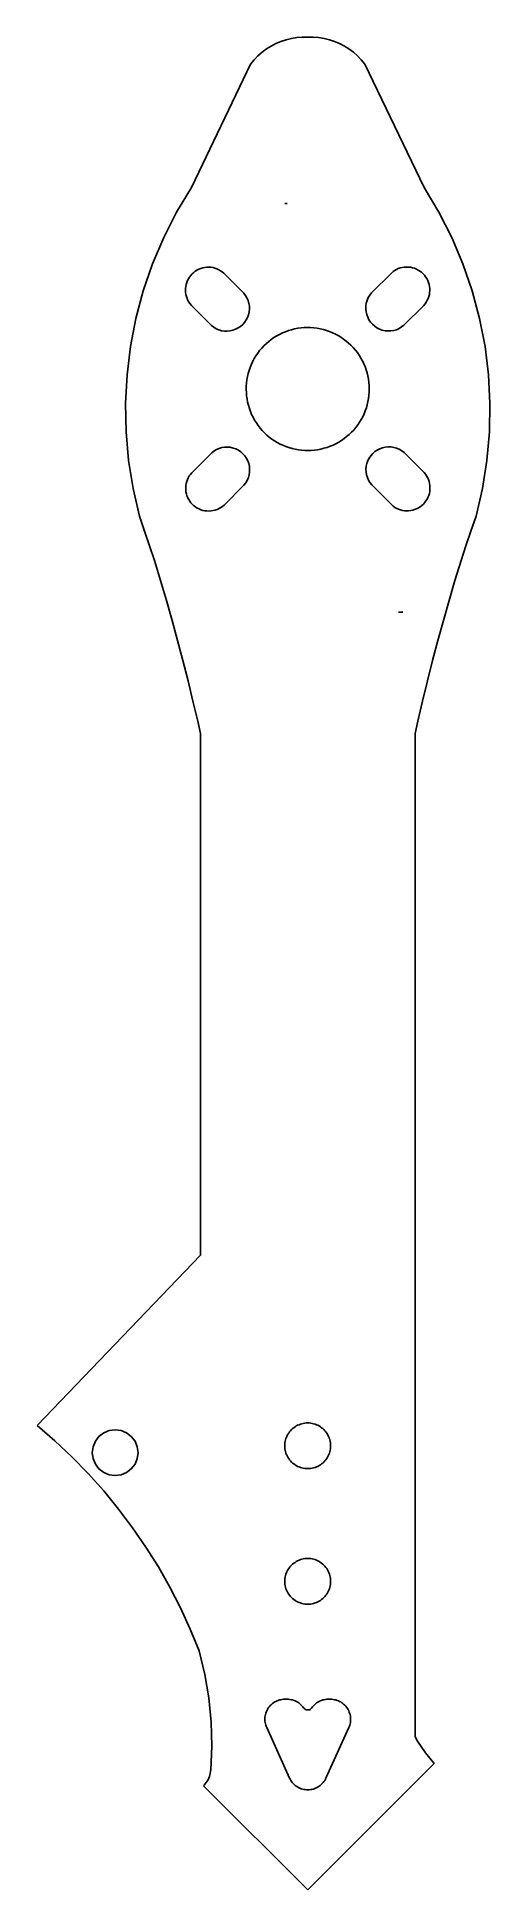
# Model space of a CAD drawing. Header units: metres. Extents: x 132 to 164, y 0 to 129.
import ezdxf

# ---------------------------------------------------------------- set-up
doc = ezdxf.new("R2010")
doc.units = ezdxf.units.M

msp = doc.modelspace()

# ---------------------------------------------------------------- linework, layer by layer
at = {"layer": 'Arm'}
for p, q in [((147.92, 128.3), (147.63, 128.05)), ((147.92, 128.3, 4), (147.63, 128.05, 4)), ((148.23, 128.53), (147.92, 128.3)), ((148.23, 128.53, 4), (147.92, 128.3, 4)), ((147.92, 128.3), (147.92, 128.3, 4)), ((148.55, 128.73), (148.23, 128.53)), ((148.55, 128.73, 4), (148.23, 128.53, 4)), ((148.23, 128.53), (148.23, 128.53, 4)), ((148.89, 128.91), (148.55, 128.73)), ((148.89, 128.91, 4), (148.55, 128.73, 4)), ((148.55, 128.73), (148.55, 128.73, 4)), ((149.24, 129.06), (148.89, 128.91)), ((149.24, 129.06, 4), (148.89, 128.91, 4)), ((148.89, 128.91), (148.89, 128.91, 4)), ((149.6, 129.18), (149.24, 129.06)), ((149.6, 129.18, 4), (149.24, 129.06, 4)), ((149.24, 129.06), (149.24, 129.06, 4)), ((149.97, 129.27), (149.6, 129.18)), ((149.97, 129.27, 4), (149.6, 129.18, 4)), ((149.6, 129.18), (149.6, 129.18, 4)), ((150.35, 129.33), (149.97, 129.27)), ((150.35, 129.33, 4), (149.97, 129.27, 4)), ((149.97, 129.27), (149.97, 129.27, 4)), ((150.73, 129.36), (150.35, 129.33)), ((150.73, 129.36, 4), (150.35, 129.33, 4)), ((150.35, 129.33), (150.35, 129.33, 4)), ((151.11, 129.36), (150.73, 129.36)), ((151.11, 129.36, 4), (150.73, 129.36, 4)), ((150.73, 129.36), (150.73, 129.36, 4)), ((151.11, 129.36), (151.49, 129.36)), ((151.11, 129.36, 4), (151.49, 129.36, 4)), ((151.11, 129.36), (151.11, 129.36, 4)), ((151.49, 129.36), (151.87, 129.33)), ((151.49, 129.36, 4), (151.87, 129.33, 4)), ((151.49, 129.36), (151.49, 129.36, 4)), ((151.87, 129.33), (152.25, 129.27)), ((151.87, 129.33, 4), (152.25, 129.27, 4)), ((151.87, 129.33), (151.87, 129.33, 4)), ((152.25, 129.27), (152.62, 129.18)), ((152.25, 129.27, 4), (152.62, 129.18, 4)), ((152.25, 129.27), (152.25, 129.27, 4)), ((152.62, 129.18), (152.98, 129.06)), ((152.62, 129.18, 4), (152.98, 129.06, 4)), ((152.62, 129.18), (152.62, 129.18, 4)), ((152.98, 129.06), (153.33, 128.91)), ((152.98, 129.06, 4), (153.33, 128.91, 4)), ((152.98, 129.06), (152.98, 129.06, 4)), ((153.33, 128.91), (153.67, 128.73)), ((153.33, 128.91, 4), (153.67, 128.73, 4)), ((153.33, 128.91), (153.33, 128.91, 4)), ((153.67, 128.73), (153.99, 128.53)), ((153.67, 128.73, 4), (153.99, 128.53, 4)), ((153.67, 128.73), (153.67, 128.73, 4)), ((153.99, 128.53), (154.3, 128.3)), ((153.99, 128.53, 4), (154.3, 128.3, 4)), ((153.99, 128.53), (153.99, 128.53, 4)), ((154.3, 128.3), (154.59, 128.05)), ((154.3, 128.3, 4), (154.59, 128.05, 4)), ((154.3, 128.3), (154.3, 128.3, 4)), ((147.12, 127.48), (142.98, 118.84)), ((147.12, 127.48, 4), (142.98, 118.84, 4)), ((147.37, 127.78), (147.12, 127.48)), ((147.37, 127.78, 4), (147.12, 127.48, 4)), ((147.12, 127.48), (147.12, 127.48, 4)), ((147.63, 128.05), (147.37, 127.78)), ((147.63, 128.05, 4), (147.37, 127.78, 4)), ((147.37, 127.78), (147.37, 127.78, 4)), ((147.63, 128.05), (147.63, 128.05, 4)), ((154.59, 128.05), (154.85, 127.78)), ((154.59, 128.05, 4), (154.85, 127.78, 4)), ((154.59, 128.05), (154.59, 128.05, 4)), ((154.85, 127.78), (155.1, 127.48)), ((154.85, 127.78, 4), (155.1, 127.48, 4)), ((154.85, 127.78), (154.85, 127.78, 4)), ((155.1, 127.48), (159.24, 118.84)), ((155.1, 127.48, 4), (159.24, 118.84, 4)), ((155.1, 127.48), (155.1, 127.48, 4)), ((142.98, 118.84), (141.95, 117.13)), ((142.98, 118.84, 4), (141.95, 117.13, 4)), ((142.98, 118.84), (142.98, 118.84, 4)), ((159.24, 118.84), (160.27, 117.13)), ((159.24, 118.84, 4), (160.27, 117.13, 4)), ((159.24, 118.84), (159.24, 118.84, 4)), ((141.95, 117.13), (141.05, 115.35)), ((141.95, 117.13, 4), (141.05, 115.35, 4)), ((141.95, 117.13), (141.95, 117.13, 4)), ((149.68, 117.74), (149.51, 117.74)), ((160.27, 117.13), (161.17, 115.35)), ((160.27, 117.13, 4), (161.17, 115.35, 4)), ((160.27, 117.13), (160.27, 117.13, 4)), ((141.05, 115.35), (140.27, 113.52)), ((141.05, 115.35, 4), (140.27, 113.52, 4)), ((141.05, 115.35), (141.05, 115.35, 4)), ((161.17, 115.35), (161.95, 113.52)), ((161.17, 115.35, 4), (161.95, 113.52, 4)), ((161.17, 115.35), (161.17, 115.35, 4)), ((140.27, 113.52), (139.62, 111.63)), ((140.27, 113.52, 4), (139.62, 111.63, 4)), ((140.27, 113.52), (140.27, 113.52, 4)), ((142.85, 112.59), (142.94, 112.7)), ((142.85, 112.59, 4), (142.94, 112.7, 4)), ((142.94, 112.7), (143.03, 112.81)), ((142.94, 112.7, 4), (143.03, 112.81, 4)), ((142.94, 112.7), (142.94, 112.7, 4)), ((143.03, 112.81), (143.14, 112.91)), ((143.03, 112.81, 4), (143.14, 112.91, 4)), ((143.03, 112.81), (143.03, 112.81, 4)), ((143.14, 112.91), (143.25, 112.99)), ((143.14, 112.91, 4), (143.25, 112.99, 4)), ((143.14, 112.91), (143.14, 112.91, 4)), ((143.25, 112.99), (143.37, 113.07)), ((143.25, 112.99, 4), (143.37, 113.07, 4)), ((143.25, 112.99), (143.25, 112.99, 4)), ((143.37, 113.07), (143.5, 113.13)), ((143.37, 113.07, 4), (143.5, 113.13, 4)), ((143.37, 113.07), (143.37, 113.07, 4)), ((143.5, 113.13), (143.64, 113.19)), ((143.5, 113.13, 4), (143.64, 113.19, 4)), ((143.5, 113.13), (143.5, 113.13, 4)), ((143.64, 113.19), (143.77, 113.23)), ((143.64, 113.19, 4), (143.77, 113.23, 4)), ((143.64, 113.19), (143.64, 113.19, 4)), ((143.77, 113.23), (143.91, 113.26)), ((143.77, 113.23, 4), (143.91, 113.26, 4)), ((143.77, 113.23), (143.77, 113.23, 4)), ((143.91, 113.26), (144.06, 113.27)), ((143.91, 113.26, 4), (144.06, 113.27, 4)), ((143.91, 113.26), (143.91, 113.26, 4)), ((144.06, 113.27), (144.2, 113.28)), ((144.06, 113.27, 4), (144.2, 113.28, 4)), ((144.06, 113.27), (144.06, 113.27, 4)), ((144.2, 113.28), (144.34, 113.27)), ((144.2, 113.28, 4), (144.34, 113.27, 4)), ((144.2, 113.28), (144.2, 113.28, 4)), ((144.34, 113.27), (144.49, 113.25)), ((144.34, 113.27, 4), (144.49, 113.25, 4)), ((144.34, 113.27), (144.34, 113.27, 4)), ((144.49, 113.25), (144.62, 113.21)), ((144.49, 113.25, 4), (144.62, 113.21, 4)), ((144.49, 113.25), (144.49, 113.25, 4)), ((144.62, 113.21), (144.76, 113.16)), ((144.62, 113.21, 4), (144.76, 113.16, 4)), ((144.62, 113.21), (144.62, 113.21, 4)), ((144.76, 113.16), (144.89, 113.1)), ((144.76, 113.16, 4), (144.89, 113.1, 4)), ((144.76, 113.16), (144.76, 113.16, 4)), ((144.89, 113.1), (145.02, 113.03)), ((144.89, 113.1, 4), (145.02, 113.03, 4)), ((144.89, 113.1), (144.89, 113.1, 4)), ((145.02, 113.03), (145.13, 112.95)), ((145.02, 113.03, 4), (145.13, 112.95, 4)), ((145.02, 113.03), (145.02, 113.03, 4)), ((145.13, 112.95), (145.24, 112.86)), ((145.13, 112.95, 4), (145.24, 112.86, 4)), ((145.13, 112.95), (145.13, 112.95, 4)), ((146.64, 111.46), (145.24, 112.86)), ((146.64, 111.46, 4), (145.24, 112.86, 4)), ((145.24, 112.86), (145.24, 112.86, 4)), ((155.57, 111.48), (156.96, 112.87)), ((155.57, 111.48, 4), (156.96, 112.87, 4)), ((156.96, 112.87), (157.07, 112.97)), ((156.96, 112.87, 4), (157.07, 112.97, 4)), ((156.96, 112.87), (156.96, 112.87, 4)), ((157.07, 112.97), (157.19, 113.05)), ((157.07, 112.97, 4), (157.19, 113.05, 4)), ((157.07, 112.97), (157.07, 112.97, 4)), ((157.19, 113.05), (157.31, 113.12)), ((157.19, 113.05, 4), (157.31, 113.12, 4)), ((157.19, 113.05), (157.19, 113.05, 4)), ((157.31, 113.12), (157.44, 113.18)), ((157.31, 113.12, 4), (157.44, 113.18, 4)), ((157.31, 113.12), (157.31, 113.12, 4)), ((157.44, 113.18), (157.58, 113.23)), ((157.44, 113.18, 4), (157.58, 113.23, 4)), ((157.44, 113.18), (157.44, 113.18, 4)), ((157.58, 113.23), (157.72, 113.26)), ((157.58, 113.23, 4), (157.72, 113.26, 4)), ((157.58, 113.23), (157.58, 113.23, 4)), ((157.72, 113.26), (157.86, 113.28)), ((157.72, 113.26, 4), (157.86, 113.28, 4)), ((157.72, 113.26), (157.72, 113.26, 4)), ((157.86, 113.28), (158, 113.29)), ((157.86, 113.28, 4), (158, 113.29, 4)), ((157.86, 113.28), (157.86, 113.28, 4)), ((158, 113.29), (158.15, 113.29)), ((158, 113.29, 4), (158.15, 113.29, 4)), ((158, 113.29), (158, 113.29, 4)), ((158.15, 113.29), (158.29, 113.27)), ((158.15, 113.29, 4), (158.29, 113.27, 4)), ((158.15, 113.29), (158.15, 113.29, 4)), ((158.29, 113.27), (158.43, 113.24)), ((158.29, 113.27, 4), (158.43, 113.24, 4)), ((158.29, 113.27), (158.29, 113.27, 4)), ((158.43, 113.24), (158.57, 113.2)), ((158.43, 113.24, 4), (158.57, 113.2, 4)), ((158.43, 113.24), (158.43, 113.24, 4)), ((158.57, 113.2), (158.7, 113.15)), ((158.57, 113.2, 4), (158.7, 113.15, 4)), ((158.57, 113.2), (158.57, 113.2, 4)), ((158.7, 113.15), (158.83, 113.08)), ((158.7, 113.15, 4), (158.83, 113.08, 4)), ((158.7, 113.15), (158.7, 113.15, 4)), ((158.83, 113.08), (158.95, 113.01)), ((158.83, 113.08, 4), (158.95, 113.01, 4)), ((158.83, 113.08), (158.83, 113.08, 4)), ((158.95, 113.01), (159.06, 112.92)), ((158.95, 113.01, 4), (159.06, 112.92, 4)), ((158.95, 113.01), (158.95, 113.01, 4)), ((159.06, 112.92), (159.17, 112.82)), ((159.06, 112.92, 4), (159.17, 112.82, 4)), ((159.06, 112.92), (159.06, 112.92, 4)), ((159.17, 112.82), (159.27, 112.72)), ((159.17, 112.82, 4), (159.27, 112.72, 4)), ((159.17, 112.82), (159.17, 112.82, 4)), ((159.27, 112.72), (159.35, 112.6)), ((159.27, 112.72, 4), (159.35, 112.6, 4)), ((159.27, 112.72), (159.27, 112.72, 4)), ((161.95, 113.52), (162.6, 111.63)), ((161.95, 113.52, 4), (162.6, 111.63, 4)), ((161.95, 113.52), (161.95, 113.52, 4)), ((139.62, 111.63), (139.1, 109.7)), ((139.62, 111.63, 4), (139.1, 109.7, 4)), ((139.62, 111.63), (139.62, 111.63, 4)), ((142.56, 111.64), (142.57, 111.79)), ((142.56, 111.64, 4), (142.57, 111.79, 4)), ((142.57, 111.5), (142.56, 111.64)), ((142.57, 111.5, 4), (142.56, 111.64, 4)), ((142.56, 111.64), (142.56, 111.64, 4)), ((142.57, 111.79), (142.58, 111.93)), ((142.57, 111.79, 4), (142.58, 111.93, 4)), ((142.57, 111.79), (142.57, 111.79, 4)), ((142.6, 111.36), (142.57, 111.5)), ((142.6, 111.36, 4), (142.57, 111.5, 4)), ((142.57, 111.5), (142.57, 111.5, 4)), ((142.58, 111.93), (142.61, 112.07)), ((142.58, 111.93, 4), (142.61, 112.07, 4)), ((142.58, 111.93), (142.58, 111.93, 4)), ((142.61, 112.07), (142.65, 112.21)), ((142.61, 112.07, 4), (142.65, 112.21, 4)), ((142.61, 112.07), (142.61, 112.07, 4)), ((142.65, 112.21), (142.71, 112.34)), ((142.65, 112.21, 4), (142.71, 112.34, 4)), ((142.65, 112.21), (142.65, 112.21, 4)), ((142.71, 112.34), (142.77, 112.47)), ((142.71, 112.34, 4), (142.77, 112.47, 4)), ((142.71, 112.34), (142.71, 112.34, 4)), ((142.77, 112.47), (142.85, 112.59)), ((142.77, 112.47, 4), (142.85, 112.59, 4)), ((142.77, 112.47), (142.77, 112.47, 4)), ((142.85, 112.59), (142.85, 112.59, 4)), ((146.64, 111.46), (146.76, 111.3)), ((146.64, 111.46, 4), (146.76, 111.3, 4)), ((146.64, 111.46), (146.64, 111.46, 4)), ((155.44, 111.32), (155.57, 111.48)), ((155.44, 111.32, 4), (155.57, 111.48, 4)), ((155.57, 111.48), (155.57, 111.48, 4)), ((159.35, 112.6), (159.43, 112.48)), ((159.35, 112.6, 4), (159.43, 112.48, 4)), ((159.35, 112.6), (159.35, 112.6, 4)), ((159.43, 112.48), (159.5, 112.35)), ((159.43, 112.48, 4), (159.5, 112.35, 4)), ((159.43, 112.48), (159.43, 112.48, 4)), ((159.5, 112.35), (159.55, 112.22)), ((159.5, 112.35, 4), (159.55, 112.22, 4)), ((159.5, 112.35), (159.5, 112.35, 4)), ((159.55, 112.22), (159.59, 112.08)), ((159.55, 112.22, 4), (159.59, 112.08, 4)), ((159.55, 112.22), (159.55, 112.22, 4)), ((159.61, 111.37), (159.57, 111.23)), ((159.61, 111.37, 4), (159.57, 111.23, 4)), ((159.59, 112.08), (159.62, 111.94)), ((159.59, 112.08, 4), (159.62, 111.94, 4)), ((159.59, 112.08), (159.59, 112.08, 4)), ((159.63, 111.51), (159.61, 111.37)), ((159.63, 111.51, 4), (159.61, 111.37, 4)), ((159.61, 111.37), (159.61, 111.37, 4)), ((159.62, 111.94), (159.64, 111.8)), ((159.62, 111.94, 4), (159.64, 111.8, 4)), ((159.62, 111.94), (159.62, 111.94, 4)), ((159.64, 111.66), (159.63, 111.51)), ((159.64, 111.66, 4), (159.63, 111.51, 4)), ((159.63, 111.51), (159.63, 111.51, 4)), ((159.64, 111.8), (159.64, 111.66)), ((159.64, 111.8, 4), (159.64, 111.66, 4)), ((159.64, 111.8), (159.64, 111.8, 4)), ((159.64, 111.66), (159.64, 111.66, 4)), ((162.6, 111.63), (163.12, 109.7)), ((162.6, 111.63, 4), (163.12, 109.7, 4)), ((162.6, 111.63), (162.6, 111.63, 4)), ((142.63, 111.22), (142.6, 111.36)), ((142.63, 111.22, 4), (142.6, 111.36, 4)), ((142.6, 111.36), (142.6, 111.36, 4)), ((142.68, 111.08), (142.63, 111.22)), ((142.68, 111.08, 4), (142.63, 111.22, 4)), ((142.63, 111.22), (142.63, 111.22, 4)), ((142.74, 110.95), (142.68, 111.08)), ((142.74, 110.95, 4), (142.68, 111.08, 4)), ((142.68, 111.08), (142.68, 111.08, 4)), ((142.81, 110.83), (142.74, 110.95)), ((142.81, 110.83, 4), (142.74, 110.95, 4)), ((142.74, 110.95), (142.74, 110.95, 4)), ((142.89, 110.71), (142.81, 110.83)), ((142.89, 110.71, 4), (142.81, 110.83, 4)), ((142.81, 110.83), (142.81, 110.83, 4)), ((142.98, 110.6), (142.89, 110.71)), ((142.98, 110.6, 4), (142.89, 110.71, 4)), ((142.89, 110.71), (142.89, 110.71, 4)), ((144.38, 109.2), (142.98, 110.6)), ((144.38, 109.2, 4), (142.98, 110.6, 4)), ((142.98, 110.6), (142.98, 110.6, 4)), ((146.76, 111.3), (146.86, 111.13)), ((146.76, 111.3, 4), (146.86, 111.13, 4)), ((146.76, 111.3), (146.76, 111.3, 4)), ((146.86, 111.13), (146.94, 110.95)), ((146.86, 111.13, 4), (146.94, 110.95, 4)), ((146.86, 111.13), (146.86, 111.13, 4)), ((146.94, 110.95), (147, 110.75)), ((146.94, 110.95, 4), (147, 110.75, 4)), ((146.94, 110.95), (146.94, 110.95, 4)), ((147.02, 110.15), (146.97, 109.96)), ((147.02, 110.15, 4), (146.97, 109.96, 4)), ((147, 110.75), (147.03, 110.56)), ((147, 110.75, 4), (147.03, 110.56, 4)), ((147, 110.75), (147, 110.75, 4)), ((147.04, 110.35), (147.02, 110.15)), ((147.04, 110.35, 4), (147.02, 110.15, 4)), ((147.02, 110.15), (147.02, 110.15, 4)), ((147.03, 110.56), (147.04, 110.35)), ((147.03, 110.56, 4), (147.04, 110.35, 4)), ((147.03, 110.56), (147.03, 110.56, 4)), ((147.04, 110.35), (147.04, 110.35, 4)), ((155.17, 110.57), (155.2, 110.77)), ((155.17, 110.57, 4), (155.2, 110.77, 4)), ((155.17, 110.37), (155.17, 110.57)), ((155.17, 110.37, 4), (155.17, 110.57, 4)), ((155.17, 110.57), (155.17, 110.57, 4)), ((155.19, 110.17), (155.17, 110.37)), ((155.19, 110.17, 4), (155.17, 110.37, 4)), ((155.17, 110.37), (155.17, 110.37, 4)), ((155.23, 109.97), (155.19, 110.17)), ((155.23, 109.97, 4), (155.19, 110.17, 4)), ((155.19, 110.17), (155.19, 110.17, 4)), ((155.2, 110.77), (155.26, 110.96)), ((155.2, 110.77, 4), (155.26, 110.96, 4)), ((155.2, 110.77), (155.2, 110.77, 4)), ((155.26, 110.96), (155.34, 111.15)), ((155.26, 110.96, 4), (155.34, 111.15, 4)), ((155.26, 110.96), (155.26, 110.96, 4)), ((155.34, 111.15), (155.44, 111.32)), ((155.34, 111.15, 4), (155.44, 111.32, 4)), ((155.34, 111.15), (155.34, 111.15, 4)), ((155.44, 111.32), (155.44, 111.32, 4)), ((157.82, 109.22), (159.22, 110.61)), ((157.82, 109.22, 4), (159.22, 110.61, 4)), ((159.31, 110.72), (159.22, 110.61)), ((159.31, 110.72, 4), (159.22, 110.61, 4)), ((159.22, 110.61), (159.22, 110.61, 4)), ((159.39, 110.84), (159.31, 110.72)), ((159.39, 110.84, 4), (159.31, 110.72, 4)), ((159.31, 110.72), (159.31, 110.72, 4)), ((159.46, 110.97), (159.39, 110.84)), ((159.46, 110.97, 4), (159.39, 110.84, 4)), ((159.39, 110.84), (159.39, 110.84, 4)), ((159.52, 111.1), (159.46, 110.97)), ((159.52, 111.1, 4), (159.46, 110.97, 4)), ((159.46, 110.97), (159.46, 110.97, 4)), ((159.57, 111.23), (159.52, 111.1)), ((159.57, 111.23, 4), (159.52, 111.1, 4)), ((159.52, 111.1), (159.52, 111.1, 4)), ((159.57, 111.23), (159.57, 111.23, 4)), ((139.1, 109.7), (138.72, 107.74)), ((139.1, 109.7, 4), (138.72, 107.74, 4)), ((139.1, 109.7), (139.1, 109.7, 4)), ((144.54, 109.08), (144.38, 109.2)), ((144.54, 109.08, 4), (144.38, 109.2, 4)), ((144.38, 109.2), (144.38, 109.2, 4)), ((144.71, 108.98), (144.54, 109.08)), ((144.71, 108.98, 4), (144.54, 109.08, 4)), ((144.54, 109.08), (144.54, 109.08, 4)), ((144.9, 108.9), (144.71, 108.98)), ((144.9, 108.9, 4), (144.71, 108.98, 4)), ((144.71, 108.98), (144.71, 108.98, 4)), ((145.09, 108.84), (144.9, 108.9)), ((145.09, 108.84, 4), (144.9, 108.9, 4)), ((144.9, 108.9), (144.9, 108.9, 4)), ((145.29, 108.81), (145.09, 108.84)), ((145.29, 108.81, 4), (145.09, 108.84, 4)), ((145.09, 108.84), (145.09, 108.84, 4)), ((145.49, 108.81), (145.29, 108.81)), ((145.49, 108.81, 4), (145.29, 108.81, 4)), ((145.29, 108.81), (145.29, 108.81, 4)), ((145.69, 108.82), (145.49, 108.81)), ((145.69, 108.82, 4), (145.49, 108.81, 4)), ((145.49, 108.81), (145.49, 108.81, 4)), ((145.88, 108.87), (145.69, 108.82)), ((145.88, 108.87, 4), (145.69, 108.82, 4)), ((145.69, 108.82), (145.69, 108.82, 4)), ((146.07, 108.94), (145.88, 108.87)), ((146.07, 108.94, 4), (145.88, 108.87, 4)), ((145.88, 108.87), (145.88, 108.87, 4)), ((146.25, 109.03), (146.07, 108.94)), ((146.25, 109.03, 4), (146.07, 108.94, 4)), ((146.07, 108.94), (146.07, 108.94, 4)), ((146.42, 109.14), (146.25, 109.03)), ((146.42, 109.14, 4), (146.25, 109.03, 4)), ((146.25, 109.03), (146.25, 109.03, 4)), ((146.57, 109.27), (146.42, 109.14)), ((146.57, 109.27, 4), (146.42, 109.14, 4)), ((146.42, 109.14), (146.42, 109.14, 4)), ((146.7, 109.42), (146.57, 109.27)), ((146.7, 109.42, 4), (146.57, 109.27, 4)), ((146.57, 109.27), (146.57, 109.27, 4)), ((146.81, 109.59), (146.7, 109.42)), ((146.81, 109.59, 4), (146.7, 109.42, 4)), ((146.7, 109.42), (146.7, 109.42, 4)), ((146.91, 109.77), (146.81, 109.59)), ((146.91, 109.77, 4), (146.81, 109.59, 4)), ((146.81, 109.59), (146.81, 109.59, 4)), ((146.97, 109.96), (146.91, 109.77)), ((146.97, 109.96, 4), (146.91, 109.77, 4)), ((146.91, 109.77), (146.91, 109.77, 4)), ((146.97, 109.96), (146.97, 109.96, 4)), ((149.55, 108.77), (149.76, 108.85)), ((149.55, 108.77, 4), (149.76, 108.85, 4)), ((149.76, 108.85), (149.98, 108.91)), ((149.76, 108.85, 4), (149.98, 108.91, 4)), ((149.76, 108.85), (149.76, 108.85, 4)), ((149.98, 108.91), (150.19, 108.96)), ((149.98, 108.91, 4), (150.19, 108.96, 4)), ((149.98, 108.91), (149.98, 108.91, 4)), ((150.19, 108.96), (150.42, 109.01)), ((150.19, 108.96, 4), (150.42, 109.01, 4)), ((150.19, 108.96), (150.19, 108.96, 4)), ((150.42, 109.01), (150.64, 109.04)), ((150.42, 109.01, 4), (150.64, 109.04, 4)), ((150.42, 109.01), (150.42, 109.01, 4)), ((150.64, 109.04), (150.86, 109.06)), ((150.64, 109.04, 4), (150.86, 109.06, 4)), ((150.64, 109.04), (150.64, 109.04, 4)), ((150.86, 109.06), (151.09, 109.06)), ((150.86, 109.06, 4), (151.09, 109.06, 4)), ((150.86, 109.06), (150.86, 109.06, 4)), ((151.09, 109.06), (151.31, 109.06)), ((151.09, 109.06, 4), (151.31, 109.06, 4)), ((151.09, 109.06), (151.09, 109.06, 4)), ((151.31, 109.06), (151.54, 109.04)), ((151.31, 109.06, 4), (151.54, 109.04, 4)), ((151.31, 109.06), (151.31, 109.06, 4)), ((151.54, 109.04), (151.76, 109.01)), ((151.54, 109.04, 4), (151.76, 109.01, 4)), ((151.54, 109.04), (151.54, 109.04, 4)), ((151.76, 109.01), (151.98, 108.97)), ((151.76, 109.01, 4), (151.98, 108.97, 4)), ((151.76, 109.01), (151.76, 109.01, 4)), ((151.98, 108.97), (152.2, 108.92)), ((151.98, 108.97, 4), (152.2, 108.92, 4)), ((151.98, 108.97), (151.98, 108.97, 4)), ((152.2, 108.92), (152.42, 108.86)), ((152.2, 108.92, 4), (152.42, 108.86, 4)), ((152.2, 108.92), (152.2, 108.92, 4)), ((152.42, 108.86), (152.63, 108.79)), ((152.42, 108.86, 4), (152.63, 108.79, 4)), ((152.42, 108.86), (152.42, 108.86, 4)), ((152.63, 108.79), (152.84, 108.7)), ((152.63, 108.79, 4), (152.84, 108.7, 4)), ((152.63, 108.79), (152.63, 108.79, 4)), ((155.3, 109.78), (155.23, 109.97)), ((155.3, 109.78, 4), (155.23, 109.97, 4)), ((155.23, 109.97), (155.23, 109.97, 4)), ((155.39, 109.61), (155.3, 109.78)), ((155.39, 109.61, 4), (155.3, 109.78, 4)), ((155.3, 109.78), (155.3, 109.78, 4)), ((155.5, 109.44), (155.39, 109.61)), ((155.5, 109.44, 4), (155.39, 109.61, 4)), ((155.39, 109.61), (155.39, 109.61, 4)), ((155.63, 109.29), (155.5, 109.44)), ((155.63, 109.29, 4), (155.5, 109.44, 4)), ((155.5, 109.44), (155.5, 109.44, 4)), ((155.79, 109.16), (155.63, 109.29)), ((155.79, 109.16, 4), (155.63, 109.29, 4)), ((155.63, 109.29), (155.63, 109.29, 4)), ((155.95, 109.04), (155.79, 109.16)), ((155.95, 109.04, 4), (155.79, 109.16, 4)), ((155.79, 109.16), (155.79, 109.16, 4)), ((156.13, 108.95), (155.95, 109.04)), ((156.13, 108.95, 4), (155.95, 109.04, 4)), ((155.95, 109.04), (155.95, 109.04, 4)), ((156.32, 108.88), (156.13, 108.95)), ((156.32, 108.88, 4), (156.13, 108.95, 4)), ((156.13, 108.95), (156.13, 108.95, 4)), ((156.52, 108.84), (156.32, 108.88)), ((156.52, 108.84, 4), (156.32, 108.88, 4)), ((156.32, 108.88), (156.32, 108.88, 4)), ((156.72, 108.82), (156.52, 108.84)), ((156.72, 108.82, 4), (156.52, 108.84, 4)), ((156.52, 108.84), (156.52, 108.84, 4)), ((156.92, 108.83), (156.72, 108.82)), ((156.92, 108.83, 4), (156.72, 108.82, 4)), ((156.72, 108.82), (156.72, 108.82, 4)), ((157.12, 108.86), (156.92, 108.83)), ((157.12, 108.86, 4), (156.92, 108.83, 4)), ((156.92, 108.83), (156.92, 108.83, 4)), ((157.31, 108.91), (157.12, 108.86)), ((157.31, 108.91, 4), (157.12, 108.86, 4)), ((157.12, 108.86), (157.12, 108.86, 4)), ((157.49, 108.99), (157.31, 108.91)), ((157.49, 108.99, 4), (157.31, 108.91, 4)), ((157.31, 108.91), (157.31, 108.91, 4)), ((157.67, 109.1), (157.49, 108.99)), ((157.67, 109.1, 4), (157.49, 108.99, 4)), ((157.49, 108.99), (157.49, 108.99, 4)), ((157.82, 109.22), (157.67, 109.1)), ((157.82, 109.22, 4), (157.67, 109.1, 4)), ((157.67, 109.1), (157.67, 109.1, 4)), ((157.82, 109.22), (157.82, 109.22, 4)), ((163.12, 109.7), (163.5, 107.74)), ((163.12, 109.7, 4), (163.5, 107.74, 4)), ((163.12, 109.7), (163.12, 109.7, 4)), ((138.72, 107.74), (138.48, 105.76)), ((138.72, 107.74, 4), (138.48, 105.76, 4)), ((138.72, 107.74), (138.72, 107.74, 4)), ((147.75, 107.45), (147.9, 107.62)), ((147.75, 107.45, 4), (147.9, 107.62, 4)), ((147.9, 107.62), (148.05, 107.79)), ((147.9, 107.62, 4), (148.05, 107.79, 4)), ((147.9, 107.62), (147.9, 107.62, 4)), ((148.05, 107.79), (148.22, 107.94)), ((148.05, 107.79, 4), (148.22, 107.94, 4)), ((148.05, 107.79), (148.05, 107.79, 4)), ((148.22, 107.94), (148.39, 108.09)), ((148.22, 107.94, 4), (148.39, 108.09, 4)), ((148.22, 107.94), (148.22, 107.94, 4)), ((148.39, 108.09), (148.56, 108.23)), ((148.39, 108.09, 4), (148.56, 108.23, 4)), ((148.39, 108.09), (148.39, 108.09, 4)), ((148.56, 108.23), (148.75, 108.36)), ((148.56, 108.23, 4), (148.75, 108.36, 4)), ((148.56, 108.23), (148.56, 108.23, 4)), ((148.75, 108.36), (148.94, 108.48)), ((148.75, 108.36, 4), (148.94, 108.48, 4)), ((148.75, 108.36), (148.75, 108.36, 4)), ((148.94, 108.48), (149.14, 108.58)), ((148.94, 108.48, 4), (149.14, 108.58, 4)), ((148.94, 108.48), (148.94, 108.48, 4)), ((149.14, 108.58), (149.34, 108.68)), ((149.14, 108.58, 4), (149.34, 108.68, 4)), ((149.14, 108.58), (149.14, 108.58, 4)), ((149.34, 108.68), (149.55, 108.77)), ((149.34, 108.68, 4), (149.55, 108.77, 4)), ((149.34, 108.68), (149.34, 108.68, 4)), ((149.55, 108.77), (149.55, 108.77, 4)), ((152.84, 108.7), (153.04, 108.6)), ((152.84, 108.7, 4), (153.04, 108.6, 4)), ((152.84, 108.7), (152.84, 108.7, 4)), ((153.04, 108.6), (153.24, 108.5)), ((153.04, 108.6, 4), (153.24, 108.5, 4)), ((153.04, 108.6), (153.04, 108.6, 4)), ((153.24, 108.5), (153.43, 108.38)), ((153.24, 108.5, 4), (153.43, 108.38, 4)), ((153.24, 108.5), (153.24, 108.5, 4)), ((153.43, 108.38), (153.62, 108.26)), ((153.43, 108.38, 4), (153.62, 108.26, 4)), ((153.43, 108.38), (153.43, 108.38, 4)), ((153.62, 108.26), (153.8, 108.12)), ((153.62, 108.26, 4), (153.8, 108.12, 4)), ((153.62, 108.26), (153.62, 108.26, 4)), ((153.8, 108.12), (153.97, 107.97)), ((153.8, 108.12, 4), (153.97, 107.97, 4)), ((153.8, 108.12), (153.8, 108.12, 4)), ((153.97, 107.97), (154.13, 107.82)), ((153.97, 107.97, 4), (154.13, 107.82, 4)), ((153.97, 107.97), (153.97, 107.97, 4)), ((154.13, 107.82), (154.29, 107.66)), ((154.13, 107.82, 4), (154.29, 107.66, 4)), ((154.13, 107.82), (154.13, 107.82, 4)), ((154.29, 107.66), (154.44, 107.49)), ((154.29, 107.66, 4), (154.44, 107.49, 4)), ((154.29, 107.66), (154.29, 107.66, 4)), ((154.44, 107.49), (154.58, 107.31)), ((154.44, 107.49, 4), (154.58, 107.31, 4)), ((154.44, 107.49), (154.44, 107.49, 4)), ((163.5, 107.74), (163.74, 105.76)), ((163.5, 107.74, 4), (163.74, 105.76, 4)), ((163.5, 107.74), (163.5, 107.74, 4)), ((147.01, 106.07), (147.09, 106.28)), ((147.01, 106.07, 4), (147.09, 106.28, 4)), ((147.09, 106.28), (147.17, 106.49)), ((147.09, 106.28, 4), (147.17, 106.49, 4)), ((147.09, 106.28), (147.09, 106.28, 4)), ((147.17, 106.49), (147.27, 106.7)), ((147.17, 106.49, 4), (147.27, 106.7, 4)), ((147.17, 106.49), (147.17, 106.49, 4)), ((147.27, 106.7), (147.37, 106.89)), ((147.27, 106.7, 4), (147.37, 106.89, 4)), ((147.27, 106.7), (147.27, 106.7, 4)), ((147.37, 106.89), (147.49, 107.09)), ((147.37, 106.89, 4), (147.49, 107.09, 4)), ((147.37, 106.89), (147.37, 106.89, 4)), ((147.49, 107.09), (147.62, 107.27)), ((147.49, 107.09, 4), (147.62, 107.27, 4)), ((147.49, 107.09), (147.49, 107.09, 4)), ((147.62, 107.27), (147.75, 107.45)), ((147.62, 107.27, 4), (147.75, 107.45, 4)), ((147.62, 107.27), (147.62, 107.27, 4)), ((147.75, 107.45), (147.75, 107.45, 4)), ((154.58, 107.31), (154.7, 107.12)), ((154.58, 107.31, 4), (154.7, 107.12, 4)), ((154.58, 107.31), (154.58, 107.31, 4)), ((154.7, 107.12), (154.82, 106.93)), ((154.7, 107.12, 4), (154.82, 106.93, 4)), ((154.7, 107.12), (154.7, 107.12, 4)), ((154.82, 106.93), (154.93, 106.74)), ((154.82, 106.93, 4), (154.93, 106.74, 4)), ((154.82, 106.93), (154.82, 106.93, 4)), ((154.93, 106.74), (155.03, 106.53)), ((154.93, 106.74, 4), (155.03, 106.53, 4)), ((154.93, 106.74), (154.93, 106.74, 4)), ((155.03, 106.53), (155.12, 106.33)), ((155.03, 106.53, 4), (155.12, 106.33, 4)), ((155.03, 106.53), (155.03, 106.53, 4)), ((155.12, 106.33), (155.19, 106.11)), ((155.12, 106.33, 4), (155.19, 106.11, 4)), ((155.12, 106.33), (155.12, 106.33, 4)), ((138.48, 105.76), (138.38, 103.77)), ((138.48, 105.76, 4), (138.38, 103.77, 4)), ((138.48, 105.76), (138.48, 105.76, 4)), ((146.81, 104.97), (146.83, 105.19)), ((146.81, 104.97, 4), (146.83, 105.19, 4)), ((146.81, 104.74), (146.81, 104.97)), ((146.81, 104.74, 4), (146.81, 104.97, 4)), ((146.81, 104.97), (146.81, 104.97, 4)), ((146.83, 105.19), (146.86, 105.41)), ((146.83, 105.19, 4), (146.86, 105.41, 4)), ((146.83, 105.19), (146.83, 105.19, 4)), ((146.86, 105.41), (146.9, 105.64)), ((146.86, 105.41, 4), (146.9, 105.64, 4)), ((146.86, 105.41), (146.86, 105.41, 4)), ((146.9, 105.64), (146.95, 105.86)), ((146.9, 105.64, 4), (146.95, 105.86, 4)), ((146.9, 105.64), (146.9, 105.64, 4)), ((146.95, 105.86), (147.01, 106.07)), ((146.95, 105.86, 4), (147.01, 106.07, 4)), ((146.95, 105.86), (146.95, 105.86, 4)), ((147.01, 106.07), (147.01, 106.07, 4)), ((155.19, 106.11), (155.26, 105.9)), ((155.19, 106.11, 4), (155.26, 105.9, 4)), ((155.19, 106.11), (155.19, 106.11, 4)), ((155.26, 105.9), (155.31, 105.68)), ((155.26, 105.9, 4), (155.31, 105.68, 4)), ((155.26, 105.9), (155.26, 105.9, 4)), ((155.31, 105.68), (155.35, 105.46)), ((155.31, 105.68, 4), (155.35, 105.46, 4)), ((155.31, 105.68), (155.31, 105.68, 4)), ((155.35, 105.46), (155.38, 105.23)), ((155.35, 105.46, 4), (155.38, 105.23, 4)), ((155.35, 105.46), (155.35, 105.46, 4)), ((155.38, 105.23), (155.4, 105.01)), ((155.38, 105.23, 4), (155.4, 105.01, 4)), ((155.38, 105.23), (155.38, 105.23, 4)), ((155.4, 105.01), (155.41, 104.79)), ((155.4, 105.01, 4), (155.41, 104.79, 4)), ((155.4, 105.01), (155.4, 105.01, 4)), ((163.74, 105.76), (163.84, 103.77)), ((163.74, 105.76, 4), (163.84, 103.77, 4)), ((163.74, 105.76), (163.74, 105.76, 4)), ((138.38, 103.77), (138.41, 101.77)), ((138.38, 103.77, 4), (138.41, 101.77, 4)), ((138.38, 103.77), (138.38, 103.77, 4)), ((146.82, 104.52), (146.81, 104.74)), ((146.82, 104.52, 4), (146.81, 104.74, 4)), ((146.81, 104.74), (146.81, 104.74, 4)), ((146.84, 104.29), (146.82, 104.52)), ((146.84, 104.29, 4), (146.82, 104.52, 4)), ((146.82, 104.52), (146.82, 104.52, 4)), ((146.87, 104.07), (146.84, 104.29)), ((146.87, 104.07, 4), (146.84, 104.29, 4)), ((146.84, 104.29), (146.84, 104.29, 4)), ((146.91, 103.85), (146.87, 104.07)), ((146.91, 103.85, 4), (146.87, 104.07, 4)), ((146.87, 104.07), (146.87, 104.07, 4)), ((146.96, 103.63), (146.91, 103.85)), ((146.96, 103.63, 4), (146.91, 103.85, 4)), ((146.91, 103.85), (146.91, 103.85, 4)), ((147.03, 103.41), (146.96, 103.63)), ((147.03, 103.41, 4), (146.96, 103.63, 4)), ((146.96, 103.63), (146.96, 103.63, 4)), ((155.27, 103.67), (155.21, 103.46)), ((155.27, 103.67, 4), (155.21, 103.46, 4)), ((155.32, 103.89), (155.27, 103.67)), ((155.32, 103.89, 4), (155.27, 103.67, 4)), ((155.27, 103.67), (155.27, 103.67, 4)), ((155.36, 104.11), (155.32, 103.89)), ((155.36, 104.11, 4), (155.32, 103.89, 4)), ((155.32, 103.89), (155.32, 103.89, 4)), ((155.39, 104.34), (155.36, 104.11)), ((155.39, 104.34, 4), (155.36, 104.11, 4)), ((155.36, 104.11), (155.36, 104.11, 4)), ((155.41, 104.56), (155.39, 104.34)), ((155.41, 104.56, 4), (155.39, 104.34, 4)), ((155.39, 104.34), (155.39, 104.34, 4)), ((155.41, 104.79), (155.41, 104.56)), ((155.41, 104.79, 4), (155.41, 104.56, 4)), ((155.41, 104.79), (155.41, 104.79, 4)), ((155.41, 104.56), (155.41, 104.56, 4)), ((163.84, 103.77), (163.81, 101.77)), ((163.84, 103.77, 4), (163.81, 101.77, 4)), ((163.84, 103.77), (163.84, 103.77, 4)), ((147.1, 103.2), (147.03, 103.41)), ((147.1, 103.2, 4), (147.03, 103.41, 4)), ((147.03, 103.41), (147.03, 103.41, 4)), ((147.19, 102.99), (147.1, 103.2)), ((147.19, 102.99, 4), (147.1, 103.2, 4)), ((147.1, 103.2), (147.1, 103.2, 4)), ((147.29, 102.79), (147.19, 102.99)), ((147.29, 102.79, 4), (147.19, 102.99, 4)), ((147.19, 102.99), (147.19, 102.99, 4)), ((147.4, 102.59), (147.29, 102.79)), ((147.4, 102.59, 4), (147.29, 102.79, 4)), ((147.29, 102.79), (147.29, 102.79, 4)), ((147.52, 102.4), (147.4, 102.59)), ((147.52, 102.4, 4), (147.4, 102.59, 4)), ((147.4, 102.59), (147.4, 102.59, 4)), ((147.64, 102.22), (147.52, 102.4)), ((147.64, 102.22, 4), (147.52, 102.4, 4)), ((147.52, 102.4), (147.52, 102.4, 4)), ((154.73, 102.44), (154.6, 102.25)), ((154.73, 102.44, 4), (154.6, 102.25, 4)), ((154.84, 102.63), (154.73, 102.44)), ((154.84, 102.63, 4), (154.73, 102.44, 4)), ((154.73, 102.44), (154.73, 102.44, 4)), ((154.95, 102.83), (154.84, 102.63)), ((154.95, 102.83, 4), (154.84, 102.63, 4)), ((154.84, 102.63), (154.84, 102.63, 4)), ((155.05, 103.03), (154.95, 102.83)), ((155.05, 103.03, 4), (154.95, 102.83, 4)), ((154.95, 102.83), (154.95, 102.83, 4)), ((155.13, 103.24), (155.05, 103.03)), ((155.13, 103.24, 4), (155.05, 103.03, 4)), ((155.05, 103.03), (155.05, 103.03, 4)), ((155.21, 103.46), (155.13, 103.24)), ((155.21, 103.46, 4), (155.13, 103.24, 4)), ((155.13, 103.24), (155.13, 103.24, 4)), ((155.21, 103.46), (155.21, 103.46, 4)), ((138.41, 101.77), (138.59, 99.78)), ((138.41, 101.77, 4), (138.59, 99.78, 4)), ((138.41, 101.77), (138.41, 101.77, 4)), ((147.78, 102.04), (147.64, 102.22)), ((147.78, 102.04, 4), (147.64, 102.22, 4)), ((147.64, 102.22), (147.64, 102.22, 4)), ((147.93, 101.87), (147.78, 102.04)), ((147.93, 101.87, 4), (147.78, 102.04, 4)), ((147.78, 102.04), (147.78, 102.04, 4)), ((148.08, 101.71), (147.93, 101.87)), ((148.08, 101.71, 4), (147.93, 101.87, 4)), ((147.93, 101.87), (147.93, 101.87, 4)), ((148.25, 101.55), (148.08, 101.71)), ((148.25, 101.55, 4), (148.08, 101.71, 4)), ((148.08, 101.71), (148.08, 101.71, 4)), ((148.42, 101.41), (148.25, 101.55)), ((148.42, 101.41, 4), (148.25, 101.55, 4)), ((148.25, 101.55), (148.25, 101.55, 4)), ((148.6, 101.27), (148.42, 101.41)), ((148.6, 101.27, 4), (148.42, 101.41, 4)), ((148.42, 101.41), (148.42, 101.41, 4)), ((148.79, 101.15), (148.6, 101.27)), ((148.79, 101.15, 4), (148.6, 101.27, 4)), ((148.6, 101.27), (148.6, 101.27, 4)), ((148.98, 101.03), (148.79, 101.15)), ((148.98, 101.03, 4), (148.79, 101.15, 4)), ((148.79, 101.15), (148.79, 101.15, 4)), ((149.18, 100.92), (148.98, 101.03)), ((149.18, 100.92, 4), (148.98, 101.03, 4)), ((148.98, 101.03), (148.98, 101.03, 4)), ((153.28, 101.05), (153.08, 100.94)), ((153.28, 101.05, 4), (153.08, 100.94, 4)), ((153.47, 101.17), (153.28, 101.05)), ((153.47, 101.17, 4), (153.28, 101.05, 4)), ((153.28, 101.05), (153.28, 101.05, 4)), ((153.66, 101.3), (153.47, 101.17)), ((153.66, 101.3, 4), (153.47, 101.17, 4)), ((153.47, 101.17), (153.47, 101.17, 4)), ((153.83, 101.44), (153.66, 101.3)), ((153.83, 101.44, 4), (153.66, 101.3, 4)), ((153.66, 101.3), (153.66, 101.3, 4)), ((154, 101.58), (153.83, 101.44)), ((154, 101.58, 4), (153.83, 101.44, 4)), ((153.83, 101.44), (153.83, 101.44, 4)), ((154.17, 101.74), (154, 101.58)), ((154.17, 101.74, 4), (154, 101.58, 4)), ((154, 101.58), (154, 101.58, 4)), ((154.32, 101.9), (154.17, 101.74)), ((154.32, 101.9, 4), (154.17, 101.74, 4)), ((154.17, 101.74), (154.17, 101.74, 4)), ((154.47, 102.07), (154.32, 101.9)), ((154.47, 102.07, 4), (154.32, 101.9, 4)), ((154.32, 101.9), (154.32, 101.9, 4)), ((154.6, 102.25), (154.47, 102.07)), ((154.6, 102.25, 4), (154.47, 102.07, 4)), ((154.47, 102.07), (154.47, 102.07, 4)), ((154.6, 102.25), (154.6, 102.25, 4)), ((163.81, 101.77), (163.63, 99.78)), ((163.81, 101.77, 4), (163.63, 99.78, 4)), ((163.81, 101.77), (163.81, 101.77, 4)), ((138.59, 99.78), (138.9, 97.81)), ((138.59, 99.78, 4), (138.9, 97.81, 4)), ((138.59, 99.78), (138.59, 99.78, 4)), ((144.4, 100.31), (143, 98.91)), ((144.4, 100.31, 4), (143, 98.91, 4)), ((144.4, 100.31), (144.55, 100.43)), ((144.4, 100.31, 4), (144.55, 100.43, 4)), ((144.4, 100.31), (144.4, 100.31, 4)), ((144.55, 100.43), (144.73, 100.53)), ((144.55, 100.43, 4), (144.73, 100.53, 4)), ((144.55, 100.43), (144.55, 100.43, 4)), ((144.73, 100.53), (144.91, 100.61)), ((144.73, 100.53, 4), (144.91, 100.61, 4)), ((144.73, 100.53), (144.73, 100.53, 4)), ((144.91, 100.61), (145.1, 100.67)), ((144.91, 100.61, 4), (145.1, 100.67, 4)), ((144.91, 100.61), (144.91, 100.61, 4)), ((145.1, 100.67), (145.3, 100.7)), ((145.1, 100.67, 4), (145.3, 100.7, 4)), ((145.1, 100.67), (145.1, 100.67, 4)), ((145.3, 100.7), (145.5, 100.71)), ((145.3, 100.7, 4), (145.5, 100.71, 4)), ((145.3, 100.7), (145.3, 100.7, 4)), ((145.5, 100.71), (145.7, 100.69)), ((145.5, 100.71, 4), (145.7, 100.69, 4)), ((145.5, 100.71), (145.5, 100.71, 4)), ((145.7, 100.69), (145.9, 100.64)), ((145.7, 100.69, 4), (145.9, 100.64, 4)), ((145.7, 100.69), (145.7, 100.69, 4)), ((145.9, 100.64), (146.09, 100.58)), ((145.9, 100.64, 4), (146.09, 100.58, 4)), ((145.9, 100.64), (145.9, 100.64, 4)), ((146.09, 100.58), (146.27, 100.48)), ((146.09, 100.58, 4), (146.27, 100.48, 4)), ((146.09, 100.58), (146.09, 100.58, 4)), ((146.27, 100.48), (146.43, 100.37)), ((146.27, 100.48, 4), (146.43, 100.37, 4)), ((146.27, 100.48), (146.27, 100.48, 4)), ((146.43, 100.37), (146.58, 100.24)), ((146.43, 100.37, 4), (146.58, 100.24, 4)), ((146.43, 100.37), (146.43, 100.37, 4)), ((146.58, 100.24), (146.72, 100.09)), ((146.58, 100.24, 4), (146.72, 100.09, 4)), ((146.58, 100.24), (146.58, 100.24, 4)), ((146.72, 100.09), (146.83, 99.92)), ((146.72, 100.09, 4), (146.83, 99.92, 4)), ((146.72, 100.09), (146.72, 100.09, 4)), ((146.83, 99.92), (146.92, 99.74)), ((146.83, 99.92, 4), (146.92, 99.74, 4)), ((146.83, 99.92), (146.83, 99.92, 4)), ((146.92, 99.74), (146.99, 99.55)), ((146.92, 99.74, 4), (146.99, 99.55, 4)), ((146.92, 99.74), (146.92, 99.74, 4)), ((149.38, 100.83), (149.18, 100.92)), ((149.38, 100.83, 4), (149.18, 100.92, 4)), ((149.18, 100.92), (149.18, 100.92, 4)), ((149.59, 100.74), (149.38, 100.83)), ((149.59, 100.74, 4), (149.38, 100.83, 4)), ((149.38, 100.83), (149.38, 100.83, 4)), ((149.8, 100.67), (149.59, 100.74)), ((149.8, 100.67, 4), (149.59, 100.74, 4)), ((149.59, 100.74), (149.59, 100.74, 4)), ((150.02, 100.6), (149.8, 100.67)), ((150.02, 100.6, 4), (149.8, 100.67, 4)), ((149.8, 100.67), (149.8, 100.67, 4)), ((150.24, 100.55), (150.02, 100.6)), ((150.24, 100.55, 4), (150.02, 100.6, 4)), ((150.02, 100.6), (150.02, 100.6, 4)), ((150.46, 100.51), (150.24, 100.55)), ((150.46, 100.51, 4), (150.24, 100.55, 4)), ((150.24, 100.55), (150.24, 100.55, 4)), ((150.68, 100.48), (150.46, 100.51)), ((150.68, 100.48, 4), (150.46, 100.51, 4)), ((150.46, 100.51), (150.46, 100.51, 4)), ((150.91, 100.47), (150.68, 100.48)), ((150.91, 100.47, 4), (150.68, 100.48, 4)), ((150.68, 100.48), (150.68, 100.48, 4)), ((151.13, 100.46), (150.91, 100.47)), ((151.13, 100.46, 4), (150.91, 100.47, 4)), ((150.91, 100.47), (150.91, 100.47, 4)), ((151.36, 100.47), (151.13, 100.46)), ((151.36, 100.47, 4), (151.13, 100.46, 4)), ((151.13, 100.46), (151.13, 100.46, 4)), ((151.58, 100.49), (151.36, 100.47)), ((151.58, 100.49, 4), (151.36, 100.47, 4)), ((151.36, 100.47), (151.36, 100.47, 4)), ((151.8, 100.52), (151.58, 100.49)), ((151.8, 100.52, 4), (151.58, 100.49, 4)), ((151.58, 100.49), (151.58, 100.49, 4)), ((152.03, 100.56), (151.8, 100.52)), ((152.03, 100.56, 4), (151.8, 100.52, 4)), ((151.8, 100.52), (151.8, 100.52, 4)), ((152.24, 100.62), (152.03, 100.56)), ((152.24, 100.62, 4), (152.03, 100.56, 4)), ((152.03, 100.56), (152.03, 100.56, 4)), ((152.46, 100.68), (152.24, 100.62)), ((152.46, 100.68, 4), (152.24, 100.62, 4)), ((152.24, 100.62), (152.24, 100.62, 4)), ((152.67, 100.76), (152.46, 100.68)), ((152.67, 100.76, 4), (152.46, 100.68, 4)), ((152.46, 100.68), (152.46, 100.68, 4)), ((152.88, 100.84), (152.67, 100.76)), ((152.88, 100.84, 4), (152.67, 100.76, 4)), ((152.67, 100.76), (152.67, 100.76, 4)), ((153.08, 100.94), (152.88, 100.84)), ((153.08, 100.94, 4), (152.88, 100.84, 4)), ((152.88, 100.84), (152.88, 100.84, 4)), ((153.08, 100.94), (153.08, 100.94, 4)), ((155.25, 99.57), (155.31, 99.76)), ((155.25, 99.57, 4), (155.31, 99.76, 4)), ((155.31, 99.76), (155.41, 99.94)), ((155.31, 99.76, 4), (155.41, 99.94, 4)), ((155.31, 99.76), (155.31, 99.76, 4)), ((155.41, 99.94), (155.52, 100.1)), ((155.41, 99.94, 4), (155.52, 100.1, 4)), ((155.41, 99.94), (155.41, 99.94, 4)), ((155.52, 100.1), (155.65, 100.25)), ((155.52, 100.1, 4), (155.65, 100.25, 4)), ((155.52, 100.1), (155.52, 100.1, 4)), ((155.65, 100.25), (155.8, 100.39)), ((155.65, 100.25, 4), (155.8, 100.39, 4)), ((155.65, 100.25), (155.65, 100.25, 4)), ((155.8, 100.39), (155.97, 100.5)), ((155.8, 100.39, 4), (155.97, 100.5, 4)), ((155.8, 100.39), (155.8, 100.39, 4)), ((155.97, 100.5), (156.15, 100.59)), ((155.97, 100.5, 4), (156.15, 100.59, 4)), ((155.97, 100.5), (155.97, 100.5, 4)), ((156.15, 100.59), (156.34, 100.66)), ((156.15, 100.59, 4), (156.34, 100.66, 4)), ((156.15, 100.59), (156.15, 100.59, 4)), ((156.34, 100.66), (156.53, 100.7)), ((156.34, 100.66, 4), (156.53, 100.7, 4)), ((156.34, 100.66), (156.34, 100.66, 4)), ((156.53, 100.7), (156.73, 100.72)), ((156.53, 100.7, 4), (156.73, 100.72, 4)), ((156.53, 100.7), (156.53, 100.7, 4)), ((156.73, 100.72), (156.93, 100.72)), ((156.73, 100.72, 4), (156.93, 100.72, 4)), ((156.73, 100.72), (156.73, 100.72, 4)), ((156.93, 100.72), (157.13, 100.68)), ((156.93, 100.72, 4), (157.13, 100.68, 4)), ((156.93, 100.72), (156.93, 100.72, 4)), ((157.13, 100.68), (157.32, 100.63)), ((157.13, 100.68, 4), (157.32, 100.63, 4)), ((157.13, 100.68), (157.13, 100.68, 4)), ((157.32, 100.63), (157.51, 100.55)), ((157.32, 100.63, 4), (157.51, 100.55, 4)), ((157.32, 100.63), (157.32, 100.63, 4)), ((157.51, 100.55), (157.68, 100.45)), ((157.51, 100.55, 4), (157.68, 100.45, 4)), ((157.51, 100.55), (157.51, 100.55, 4)), ((157.68, 100.45), (157.84, 100.32)), ((157.68, 100.45, 4), (157.84, 100.32, 4)), ((157.68, 100.45), (157.68, 100.45, 4)), ((157.84, 100.32), (159.24, 98.93)), ((157.84, 100.32, 4), (159.24, 98.93, 4)), ((157.84, 100.32), (157.84, 100.32, 4)), ((163.63, 99.78), (163.32, 97.81)), ((163.63, 99.78, 4), (163.32, 97.81, 4)), ((163.63, 99.78), (163.63, 99.78, 4)), ((142.65, 98.29), (142.7, 98.43)), ((142.65, 98.29, 4), (142.7, 98.43, 4)), ((142.7, 98.43), (142.75, 98.56)), ((142.7, 98.43, 4), (142.75, 98.56, 4)), ((142.7, 98.43), (142.7, 98.43, 4)), ((142.75, 98.56), (142.83, 98.69)), ((142.75, 98.56, 4), (142.83, 98.69, 4)), ((142.75, 98.56), (142.75, 98.56, 4)), ((142.83, 98.69), (142.91, 98.8)), ((142.83, 98.69, 4), (142.91, 98.8, 4)), ((142.83, 98.69), (142.83, 98.69, 4)), ((142.91, 98.8), (143, 98.91)), ((142.91, 98.8, 4), (143, 98.91, 4)), ((142.91, 98.8), (142.91, 98.8, 4)), ((143, 98.91), (143, 98.91, 4)), ((146.96, 98.57), (146.88, 98.38)), ((146.96, 98.57, 4), (146.88, 98.38, 4)), ((147.01, 98.76), (146.96, 98.57)), ((147.01, 98.76, 4), (146.96, 98.57, 4)), ((146.96, 98.57), (146.96, 98.57, 4)), ((146.99, 99.55), (147.03, 99.36)), ((146.99, 99.55, 4), (147.03, 99.36, 4)), ((146.99, 99.55), (146.99, 99.55, 4)), ((147.05, 98.96), (147.01, 98.76)), ((147.05, 98.96, 4), (147.01, 98.76, 4)), ((147.01, 98.76), (147.01, 98.76, 4)), ((147.03, 99.36), (147.05, 99.16)), ((147.03, 99.36, 4), (147.05, 99.16, 4)), ((147.03, 99.36), (147.03, 99.36, 4)), ((147.05, 99.16), (147.05, 98.96)), ((147.05, 99.16, 4), (147.05, 98.96, 4)), ((147.05, 99.16), (147.05, 99.16, 4)), ((147.05, 98.96), (147.05, 98.96, 4)), ((155.18, 99.17), (155.2, 99.37)), ((155.18, 99.17, 4), (155.2, 99.37, 4)), ((155.19, 98.97), (155.18, 99.17)), ((155.19, 98.97, 4), (155.18, 99.17, 4)), ((155.18, 99.17), (155.18, 99.17, 4)), ((155.22, 98.77), (155.19, 98.97)), ((155.22, 98.77, 4), (155.19, 98.97, 4)), ((155.19, 98.97), (155.19, 98.97, 4)), ((155.2, 99.37), (155.25, 99.57)), ((155.2, 99.37, 4), (155.25, 99.57, 4)), ((155.2, 99.37), (155.2, 99.37, 4)), ((155.28, 98.58), (155.22, 98.77)), ((155.28, 98.58, 4), (155.22, 98.77, 4)), ((155.22, 98.77), (155.22, 98.77, 4)), ((155.25, 99.57), (155.25, 99.57, 4)), ((155.36, 98.4), (155.28, 98.58)), ((155.36, 98.4, 4), (155.28, 98.58, 4)), ((155.28, 98.58), (155.28, 98.58, 4)), ((159.24, 98.93), (159.33, 98.82)), ((159.24, 98.93, 4), (159.33, 98.82, 4)), ((159.24, 98.93), (159.24, 98.93, 4)), ((159.33, 98.82), (159.41, 98.7)), ((159.33, 98.82, 4), (159.41, 98.7, 4)), ((159.33, 98.82), (159.33, 98.82, 4)), ((159.41, 98.7), (159.48, 98.58)), ((159.41, 98.7, 4), (159.48, 98.58, 4)), ((159.41, 98.7), (159.41, 98.7, 4)), ((159.48, 98.58), (159.54, 98.45)), ((159.48, 98.58, 4), (159.54, 98.45, 4)), ((159.48, 98.58), (159.48, 98.58, 4)), ((159.54, 98.45), (159.59, 98.31)), ((159.54, 98.45, 4), (159.59, 98.31, 4)), ((159.54, 98.45), (159.54, 98.45, 4)), ((138.9, 97.81), (139.35, 95.87)), ((138.9, 97.81, 4), (139.35, 95.87, 4)), ((138.9, 97.81), (138.9, 97.81, 4)), ((142.58, 97.87), (142.59, 98.01)), ((142.58, 97.87, 4), (142.59, 98.01, 4)), ((142.58, 97.73), (142.58, 97.87)), ((142.58, 97.73, 4), (142.58, 97.87, 4)), ((142.58, 97.87), (142.58, 97.87, 4)), ((142.6, 97.58), (142.58, 97.73)), ((142.6, 97.58, 4), (142.58, 97.73, 4)), ((142.58, 97.73), (142.58, 97.73, 4)), ((142.59, 98.01), (142.61, 98.16)), ((142.59, 98.01, 4), (142.61, 98.16, 4)), ((142.59, 98.01), (142.59, 98.01, 4)), ((142.63, 97.44), (142.6, 97.58)), ((142.63, 97.44, 4), (142.6, 97.58, 4)), ((142.6, 97.58), (142.6, 97.58, 4)), ((142.61, 98.16), (142.65, 98.29)), ((142.61, 98.16, 4), (142.65, 98.29, 4)), ((142.61, 98.16), (142.61, 98.16, 4)), ((142.67, 97.31), (142.63, 97.44)), ((142.67, 97.31, 4), (142.63, 97.44, 4)), ((142.63, 97.44), (142.63, 97.44, 4)), ((142.65, 98.29), (142.65, 98.29, 4)), ((142.72, 97.17), (142.67, 97.31)), ((142.72, 97.17, 4), (142.67, 97.31, 4)), ((142.67, 97.31), (142.67, 97.31, 4)), ((142.79, 97.04), (142.72, 97.17)), ((142.79, 97.04, 4), (142.72, 97.17, 4)), ((142.72, 97.17), (142.72, 97.17, 4)), ((146.65, 98.05), (145.26, 96.65)), ((146.65, 98.05, 4), (145.26, 96.65, 4)), ((146.78, 98.21), (146.65, 98.05)), ((146.78, 98.21, 4), (146.65, 98.05, 4)), ((146.65, 98.05), (146.65, 98.05, 4)), ((146.88, 98.38), (146.78, 98.21)), ((146.88, 98.38, 4), (146.78, 98.21, 4)), ((146.78, 98.21), (146.78, 98.21, 4)), ((146.88, 98.38), (146.88, 98.38, 4)), ((155.46, 98.22), (155.36, 98.4)), ((155.46, 98.22, 4), (155.36, 98.4, 4)), ((155.36, 98.4), (155.36, 98.4, 4)), ((155.58, 98.06), (155.46, 98.22)), ((155.58, 98.06, 4), (155.46, 98.22, 4)), ((155.46, 98.22), (155.46, 98.22, 4)), ((155.58, 98.06), (156.98, 96.67)), ((155.58, 98.06, 4), (156.98, 96.67, 4)), ((155.58, 98.06), (155.58, 98.06, 4)), ((159.51, 97.19), (159.45, 97.06)), ((159.51, 97.19, 4), (159.45, 97.06, 4)), ((159.57, 97.32), (159.51, 97.19)), ((159.57, 97.32, 4), (159.51, 97.19, 4)), ((159.51, 97.19), (159.51, 97.19, 4)), ((159.61, 97.46), (159.57, 97.32)), ((159.61, 97.46, 4), (159.57, 97.32, 4)), ((159.57, 97.32), (159.57, 97.32, 4)), ((159.59, 98.31), (159.62, 98.17)), ((159.59, 98.31, 4), (159.62, 98.17, 4)), ((159.59, 98.31), (159.59, 98.31, 4)), ((159.64, 97.6), (159.61, 97.46)), ((159.64, 97.6, 4), (159.61, 97.46, 4)), ((159.61, 97.46), (159.61, 97.46, 4)), ((159.62, 98.17), (159.64, 98.03)), ((159.62, 98.17, 4), (159.64, 98.03, 4)), ((159.62, 98.17), (159.62, 98.17, 4)), ((159.64, 98.03), (159.65, 97.89)), ((159.64, 98.03, 4), (159.65, 97.89, 4)), ((159.64, 98.03), (159.64, 98.03, 4)), ((159.65, 97.74), (159.64, 97.6)), ((159.65, 97.74, 4), (159.64, 97.6, 4)), ((159.64, 97.6), (159.64, 97.6, 4)), ((159.65, 97.89), (159.65, 97.74)), ((159.65, 97.89, 4), (159.65, 97.74, 4)), ((159.65, 97.89), (159.65, 97.89, 4)), ((159.65, 97.74), (159.65, 97.74, 4)), ((163.32, 97.81), (162.87, 95.87)), ((163.32, 97.81, 4), (162.87, 95.87, 4)), ((163.32, 97.81), (163.32, 97.81, 4)), ((139.35, 95.87), (139.71, 94.84)), ((139.35, 95.87, 4), (139.71, 94.84, 4)), ((139.35, 95.87), (139.35, 95.87, 4)), ((142.87, 96.92), (142.79, 97.04)), ((142.87, 96.92, 4), (142.79, 97.04, 4)), ((142.79, 97.04), (142.79, 97.04, 4)), ((142.95, 96.81), (142.87, 96.92)), ((142.95, 96.81, 4), (142.87, 96.92, 4)), ((142.87, 96.92), (142.87, 96.92, 4)), ((143.05, 96.7), (142.95, 96.81)), ((143.05, 96.7, 4), (142.95, 96.81, 4)), ((142.95, 96.81), (142.95, 96.81, 4)), ((143.16, 96.61), (143.05, 96.7)), ((143.16, 96.61, 4), (143.05, 96.7, 4)), ((143.05, 96.7), (143.05, 96.7, 4)), ((143.27, 96.52), (143.16, 96.61)), ((143.27, 96.52, 4), (143.16, 96.61, 4)), ((143.16, 96.61), (143.16, 96.61, 4)), ((143.39, 96.44), (143.27, 96.52)), ((143.39, 96.44, 4), (143.27, 96.52, 4)), ((143.27, 96.52), (143.27, 96.52, 4)), ((143.52, 96.38), (143.39, 96.44)), ((143.52, 96.38, 4), (143.39, 96.44, 4)), ((143.39, 96.44), (143.39, 96.44, 4)), ((143.65, 96.32), (143.52, 96.38)), ((143.65, 96.32, 4), (143.52, 96.38, 4)), ((143.52, 96.38), (143.52, 96.38, 4)), ((143.79, 96.28), (143.65, 96.32)), ((143.79, 96.28, 4), (143.65, 96.32, 4)), ((143.65, 96.32), (143.65, 96.32, 4)), ((143.93, 96.25), (143.79, 96.28)), ((143.93, 96.25, 4), (143.79, 96.28, 4)), ((143.79, 96.28), (143.79, 96.28, 4)), ((144.07, 96.24), (143.93, 96.25)), ((144.07, 96.24, 4), (143.93, 96.25, 4)), ((143.93, 96.25), (143.93, 96.25, 4)), ((144.22, 96.23), (144.07, 96.24)), ((144.22, 96.23, 4), (144.07, 96.24, 4)), ((144.07, 96.24), (144.07, 96.24, 4)), ((144.36, 96.24), (144.22, 96.23)), ((144.36, 96.24, 4), (144.22, 96.23, 4)), ((144.22, 96.23), (144.22, 96.23, 4)), ((144.5, 96.27), (144.36, 96.24)), ((144.5, 96.27, 4), (144.36, 96.24, 4)), ((144.36, 96.24), (144.36, 96.24, 4)), ((144.64, 96.3), (144.5, 96.27)), ((144.64, 96.3, 4), (144.5, 96.27, 4)), ((144.5, 96.27), (144.5, 96.27, 4)), ((144.78, 96.35), (144.64, 96.3)), ((144.78, 96.35, 4), (144.64, 96.3, 4)), ((144.64, 96.3), (144.64, 96.3, 4)), ((144.91, 96.41), (144.78, 96.35)), ((144.91, 96.41, 4), (144.78, 96.35, 4)), ((144.78, 96.35), (144.78, 96.35, 4)), ((145.03, 96.48), (144.91, 96.41)), ((145.03, 96.48, 4), (144.91, 96.41, 4)), ((144.91, 96.41), (144.91, 96.41, 4)), ((145.15, 96.56), (145.03, 96.48)), ((145.15, 96.56, 4), (145.03, 96.48, 4)), ((145.03, 96.48), (145.03, 96.48, 4)), ((145.26, 96.65), (145.15, 96.56)), ((145.26, 96.65, 4), (145.15, 96.56, 4)), ((145.15, 96.56), (145.15, 96.56, 4)), ((145.26, 96.65), (145.26, 96.65, 4)), ((157.09, 96.58), (156.98, 96.67)), ((157.09, 96.58, 4), (156.98, 96.67, 4)), ((156.98, 96.67), (156.98, 96.67, 4)), ((157.2, 96.49), (157.09, 96.58)), ((157.2, 96.49, 4), (157.09, 96.58, 4)), ((157.09, 96.58), (157.09, 96.58, 4)), ((157.33, 96.42), (157.2, 96.49)), ((157.33, 96.42, 4), (157.2, 96.49, 4)), ((157.2, 96.49), (157.2, 96.49, 4)), ((157.46, 96.36), (157.33, 96.42)), ((157.46, 96.36, 4), (157.33, 96.42, 4)), ((157.33, 96.42), (157.33, 96.42, 4)), ((157.59, 96.32), (157.46, 96.36)), ((157.59, 96.32, 4), (157.46, 96.36, 4)), ((157.46, 96.36), (157.46, 96.36, 4)), ((157.73, 96.28), (157.59, 96.32)), ((157.73, 96.28, 4), (157.59, 96.32, 4)), ((157.59, 96.32), (157.59, 96.32, 4)), ((157.88, 96.26), (157.73, 96.28)), ((157.88, 96.26, 4), (157.73, 96.28, 4)), ((157.73, 96.28), (157.73, 96.28, 4)), ((158.02, 96.25), (157.88, 96.26)), ((158.02, 96.25, 4), (157.88, 96.26, 4)), ((157.88, 96.26), (157.88, 96.26, 4)), ((158.16, 96.25), (158.02, 96.25)), ((158.16, 96.25, 4), (158.02, 96.25, 4)), ((158.02, 96.25), (158.02, 96.25, 4)), ((158.31, 96.27), (158.16, 96.25)), ((158.31, 96.27, 4), (158.16, 96.25, 4)), ((158.16, 96.25), (158.16, 96.25, 4)), ((158.45, 96.3), (158.31, 96.27)), ((158.45, 96.3, 4), (158.31, 96.27, 4)), ((158.31, 96.27), (158.31, 96.27, 4)), ((158.58, 96.34), (158.45, 96.3)), ((158.58, 96.34, 4), (158.45, 96.3, 4)), ((158.45, 96.3), (158.45, 96.3, 4)), ((158.72, 96.39), (158.58, 96.34)), ((158.72, 96.39, 4), (158.58, 96.34, 4)), ((158.58, 96.34), (158.58, 96.34, 4)), ((158.84, 96.46), (158.72, 96.39)), ((158.84, 96.46, 4), (158.72, 96.39, 4)), ((158.72, 96.39), (158.72, 96.39, 4)), ((158.97, 96.53), (158.84, 96.46)), ((158.97, 96.53, 4), (158.84, 96.46, 4)), ((158.84, 96.46), (158.84, 96.46, 4)), ((159.08, 96.62), (158.97, 96.53)), ((159.08, 96.62, 4), (158.97, 96.53, 4)), ((158.97, 96.53), (158.97, 96.53, 4)), ((159.19, 96.72), (159.08, 96.62)), ((159.19, 96.72, 4), (159.08, 96.62, 4)), ((159.08, 96.62), (159.08, 96.62, 4)), ((159.28, 96.82), (159.19, 96.72)), ((159.28, 96.82, 4), (159.19, 96.72, 4)), ((159.19, 96.72), (159.19, 96.72, 4)), ((159.37, 96.94), (159.28, 96.82)), ((159.37, 96.94, 4), (159.28, 96.82, 4)), ((159.28, 96.82), (159.28, 96.82, 4)), ((159.45, 97.06), (159.37, 96.94)), ((159.45, 97.06, 4), (159.37, 96.94, 4)), ((159.37, 96.94), (159.37, 96.94, 4)), ((159.45, 97.06), (159.45, 97.06, 4)), ((162.87, 95.87), (162.51, 94.84)), ((162.87, 95.87, 4), (162.51, 94.84, 4)), ((162.87, 95.87), (162.87, 95.87, 4)), ((139.71, 94.84), (140.06, 93.81)), ((139.71, 94.84, 4), (140.06, 93.81, 4)), ((139.71, 94.84), (139.71, 94.84, 4)), ((162.51, 94.84), (162.16, 93.81)), ((162.51, 94.84, 4), (162.16, 93.81, 4)), ((162.51, 94.84), (162.51, 94.84, 4)), ((140.06, 93.81), (140.39, 92.78)), ((140.06, 93.81, 4), (140.39, 92.78, 4)), ((140.06, 93.81), (140.06, 93.81, 4)), ((162.16, 93.81), (161.83, 92.78)), ((162.16, 93.81, 4), (161.83, 92.78, 4)), ((162.16, 93.81), (162.16, 93.81, 4)), ((140.82, 91.38), (140.39, 92.78)), ((140.82, 91.38, 4), (140.39, 92.78, 4)), ((140.39, 92.78), (140.39, 92.78, 4)), ((161.4, 91.38), (161.83, 92.78)), ((161.4, 91.38, 4), (161.83, 92.78, 4)), ((161.83, 92.78), (161.83, 92.78, 4)), ((141.23, 89.99), (140.82, 91.38)), ((141.23, 89.99, 4), (140.82, 91.38, 4)), ((140.82, 91.38), (140.82, 91.38, 4)), ((160.99, 89.99), (161.4, 91.38)), ((160.99, 89.99, 4), (161.4, 91.38, 4)), ((161.4, 91.38), (161.4, 91.38, 4)), ((141.63, 88.59), (141.23, 89.99)), ((141.63, 88.59, 4), (141.23, 89.99, 4)), ((141.23, 89.99), (141.23, 89.99, 4)), ((160.59, 88.59), (160.99, 89.99)), ((160.59, 88.59, 4), (160.99, 89.99, 4)), ((160.99, 89.99), (160.99, 89.99, 4)), ((142.02, 87.19), (141.63, 88.59)), ((142.02, 87.19, 4), (141.63, 88.59, 4)), ((141.63, 88.59), (141.63, 88.59, 4)), ((157.61, 89.17), (157.46, 89.17)), ((157.75, 89.17), (157.61, 89.17)), ((160.2, 87.19), (160.59, 88.59)), ((160.2, 87.19, 4), (160.59, 88.59, 4)), ((160.59, 88.59), (160.59, 88.59, 4)), ((142.39, 85.78), (142.02, 87.19)), ((142.39, 85.78, 4), (142.02, 87.19, 4)), ((142.02, 87.19), (142.02, 87.19, 4)), ((159.83, 85.78), (160.2, 87.19)), ((159.83, 85.78, 4), (160.2, 87.19, 4)), ((160.2, 87.19), (160.2, 87.19, 4)), ((142.75, 84.37), (142.39, 85.78)), ((142.75, 84.37, 4), (142.39, 85.78, 4)), ((142.39, 85.78), (142.39, 85.78, 4)), ((159.47, 84.37), (159.83, 85.78)), ((159.47, 84.37, 4), (159.83, 85.78, 4)), ((159.83, 85.78), (159.83, 85.78, 4)), ((143.09, 82.95), (142.75, 84.37)), ((143.09, 82.95, 4), (142.75, 84.37, 4)), ((142.75, 84.37), (142.75, 84.37, 4)), ((159.13, 82.95), (159.47, 84.37)), ((159.13, 82.95, 4), (159.47, 84.37, 4)), ((159.47, 84.37), (159.47, 84.37, 4)), ((143.42, 81.54), (143.09, 82.95)), ((143.42, 81.54, 4), (143.09, 82.95, 4)), ((143.09, 82.95), (143.09, 82.95, 4)), ((158.8, 81.54), (159.13, 82.95)), ((158.8, 81.54, 4), (159.13, 82.95, 4)), ((159.13, 82.95), (159.13, 82.95, 4)), ((143.61, 80.7), (143.42, 81.54)), ((143.61, 80.7, 4), (143.42, 81.54, 4)), ((143.42, 81.54), (143.42, 81.54, 4)), ((143.61, 44.22), (143.61, 80.7)), ((143.61, 44.22, 4), (143.61, 80.7, 4)), ((143.61, 80.7), (143.61, 80.7, 4)), ((158.61, 80.7), (158.8, 81.54)), ((158.61, 80.7, 4), (158.8, 81.54, 4)), ((158.61, 80.7), (158.61, 10.57)), ((158.61, 80.7, 4), (158.61, 10.57, 4)), ((158.61, 80.7), (158.61, 80.7, 4)), ((158.8, 81.54), (158.8, 81.54, 4)), ((132.19, 32.32), (143.61, 44.22)), ((132.19, 32.32, 4), (143.61, 44.22, 4)), ((143.61, 44.22), (143.61, 44.22, 4)), ((150.4, 32.34), (150.5, 32.38)), ((150.4, 32.34, 4), (150.5, 32.38, 4)), ((150.5, 32.38), (150.6, 32.42)), ((150.5, 32.38, 4), (150.6, 32.42, 4)), ((150.5, 32.38), (150.5, 32.38, 4)), ((150.6, 32.42), (150.7, 32.45)), ((150.6, 32.42, 4), (150.7, 32.45, 4)), ((150.6, 32.42), (150.6, 32.42, 4)), ((150.7, 32.45), (150.8, 32.47)), ((150.7, 32.45, 4), (150.8, 32.47, 4)), ((150.7, 32.45), (150.7, 32.45, 4)), ((150.8, 32.47), (150.9, 32.49)), ((150.8, 32.47, 4), (150.9, 32.49, 4)), ((150.8, 32.47), (150.8, 32.47, 4)), ((150.9, 32.49), (151.01, 32.5)), ((150.9, 32.49, 4), (151.01, 32.5, 4)), ((150.9, 32.49), (150.9, 32.49, 4)), ((151.01, 32.5), (151.11, 32.51)), ((151.01, 32.5, 4), (151.11, 32.51, 4)), ((151.01, 32.5), (151.01, 32.5, 4)), ((151.11, 32.51), (151.21, 32.5)), ((151.11, 32.51, 4), (151.21, 32.5, 4)), ((151.11, 32.51), (151.11, 32.51, 4)), ((151.21, 32.5), (151.32, 32.49)), ((151.21, 32.5, 4), (151.32, 32.49, 4)), ((151.21, 32.5), (151.21, 32.5, 4)), ((151.32, 32.49), (151.42, 32.47)), ((151.32, 32.49, 4), (151.42, 32.47, 4)), ((151.32, 32.49), (151.32, 32.49, 4)), ((151.42, 32.47), (151.52, 32.45)), ((151.42, 32.47, 4), (151.52, 32.45, 4)), ((151.42, 32.47), (151.42, 32.47, 4)), ((151.52, 32.45), (151.62, 32.42)), ((151.52, 32.45, 4), (151.62, 32.42, 4)), ((151.52, 32.45), (151.52, 32.45, 4)), ((151.62, 32.42), (151.72, 32.38)), ((151.62, 32.42, 4), (151.72, 32.38, 4)), ((151.62, 32.42), (151.62, 32.42, 4)), ((151.72, 32.38), (151.82, 32.34)), ((151.72, 32.38, 4), (151.82, 32.34, 4)), ((151.72, 32.38), (151.72, 32.38, 4)), ((132.19, 32.32), (133.43, 31.26)), ((132.19, 32.32, 4), (133.43, 31.26, 4)), ((132.19, 32.32), (132.19, 32.32, 4)), ((133.43, 31.26), (134.62, 30.13)), ((133.43, 31.26, 4), (134.62, 30.13, 4)), ((133.43, 31.26), (133.43, 31.26, 4)), ((136.11, 30.83), (136.27, 31.22)), ((136.11, 30.83, 4), (136.27, 31.22, 4)), ((136.27, 31.22), (136.52, 31.55)), ((136.27, 31.22, 4), (136.52, 31.55, 4)), ((136.27, 31.22), (136.27, 31.22, 4)), ((136.52, 31.55), (136.85, 31.81)), ((136.52, 31.55, 4), (136.85, 31.81, 4)), ((136.52, 31.55), (136.52, 31.55, 4)), ((136.85, 31.81), (137.24, 31.97)), ((136.85, 31.81, 4), (137.24, 31.97, 4)), ((136.85, 31.81), (136.85, 31.81, 4)), ((137.24, 31.97), (137.65, 32.02)), ((137.24, 31.97, 4), (137.65, 32.02, 4)), ((137.24, 31.97), (137.24, 31.97, 4)), ((137.65, 32.02), (138.07, 31.97)), ((137.65, 32.02, 4), (138.07, 31.97, 4)), ((137.65, 32.02), (137.65, 32.02, 4)), ((138.07, 31.97), (138.45, 31.81)), ((138.07, 31.97, 4), (138.45, 31.81, 4)), ((138.07, 31.97), (138.07, 31.97, 4)), ((138.45, 31.81), (138.78, 31.55)), ((138.45, 31.81, 4), (138.78, 31.55, 4)), ((138.45, 31.81), (138.45, 31.81, 4)), ((138.78, 31.55), (139.04, 31.22)), ((138.78, 31.55, 4), (139.04, 31.22, 4)), ((138.78, 31.55), (138.78, 31.55, 4)), ((139.04, 31.22), (139.2, 30.83)), ((139.04, 31.22, 4), (139.2, 30.83, 4)), ((139.04, 31.22), (139.04, 31.22, 4)), ((149.51, 31.01), (149.52, 31.11)), ((149.51, 31.01, 4), (149.52, 31.11, 4)), ((149.52, 31.11), (149.54, 31.22)), ((149.52, 31.11, 4), (149.54, 31.22, 4)), ((149.52, 31.11), (149.52, 31.11, 4)), ((149.54, 31.22), (149.56, 31.32)), ((149.54, 31.22, 4), (149.56, 31.32, 4)), ((149.54, 31.22), (149.54, 31.22, 4)), ((149.56, 31.32), (149.59, 31.42)), ((149.56, 31.32, 4), (149.59, 31.42, 4)), ((149.56, 31.32), (149.56, 31.32, 4)), ((149.59, 31.42), (149.63, 31.52)), ((149.59, 31.42, 4), (149.63, 31.52, 4)), ((149.59, 31.42), (149.59, 31.42, 4)), ((149.63, 31.52), (149.67, 31.61)), ((149.63, 31.52, 4), (149.67, 31.61, 4)), ((149.63, 31.52), (149.63, 31.52, 4)), ((149.67, 31.61), (149.72, 31.71)), ((149.67, 31.61, 4), (149.72, 31.71, 4)), ((149.67, 31.61), (149.67, 31.61, 4)), ((149.72, 31.71), (149.78, 31.79)), ((149.72, 31.71, 4), (149.78, 31.79, 4)), ((149.72, 31.71), (149.72, 31.71, 4)), ((149.78, 31.79), (149.84, 31.88)), ((149.78, 31.79, 4), (149.84, 31.88, 4)), ((149.78, 31.79), (149.78, 31.79, 4)), ((149.84, 31.88), (149.91, 31.96)), ((149.84, 31.88, 4), (149.91, 31.96, 4)), ((149.84, 31.88), (149.84, 31.88, 4)), ((149.91, 31.96), (149.98, 32.04)), ((149.91, 31.96, 4), (149.98, 32.04, 4)), ((149.91, 31.96), (149.91, 31.96, 4)), ((149.98, 32.04), (150.05, 32.11)), ((149.98, 32.04, 4), (150.05, 32.11, 4)), ((149.98, 32.04), (149.98, 32.04, 4)), ((150.05, 32.11), (150.14, 32.17)), ((150.05, 32.11, 4), (150.14, 32.17, 4)), ((150.05, 32.11), (150.05, 32.11, 4)), ((150.14, 32.17), (150.22, 32.24)), ((150.14, 32.17, 4), (150.22, 32.24, 4)), ((150.14, 32.17), (150.14, 32.17, 4)), ((150.22, 32.24), (150.31, 32.29)), ((150.22, 32.24, 4), (150.31, 32.29, 4)), ((150.22, 32.24), (150.22, 32.24, 4)), ((150.31, 32.29), (150.4, 32.34)), ((150.31, 32.29, 4), (150.4, 32.34, 4)), ((150.31, 32.29), (150.31, 32.29, 4)), ((150.4, 32.34), (150.4, 32.34, 4)), ((151.82, 32.34), (151.91, 32.29)), ((151.82, 32.34, 4), (151.91, 32.29, 4)), ((151.82, 32.34), (151.82, 32.34, 4)), ((151.91, 32.29), (152, 32.24)), ((151.91, 32.29, 4), (152, 32.24, 4)), ((151.91, 32.29), (151.91, 32.29, 4)), ((152, 32.24), (152.08, 32.17)), ((152, 32.24, 4), (152.08, 32.17, 4)), ((152, 32.24), (152, 32.24, 4)), ((152.08, 32.17), (152.16, 32.11)), ((152.08, 32.17, 4), (152.16, 32.11, 4)), ((152.08, 32.17), (152.08, 32.17, 4)), ((152.16, 32.11), (152.24, 32.04)), ((152.16, 32.11, 4), (152.24, 32.04, 4)), ((152.16, 32.11), (152.16, 32.11, 4)), ((152.24, 32.04), (152.31, 31.96)), ((152.24, 32.04, 4), (152.31, 31.96, 4)), ((152.24, 32.04), (152.24, 32.04, 4)), ((152.31, 31.96), (152.38, 31.88)), ((152.31, 31.96, 4), (152.38, 31.88, 4)), ((152.31, 31.96), (152.31, 31.96, 4)), ((152.38, 31.88), (152.44, 31.79)), ((152.38, 31.88, 4), (152.44, 31.79, 4)), ((152.38, 31.88), (152.38, 31.88, 4)), ((152.44, 31.79), (152.5, 31.71)), ((152.44, 31.79, 4), (152.5, 31.71, 4)), ((152.44, 31.79), (152.44, 31.79, 4)), ((152.5, 31.71), (152.54, 31.61)), ((152.5, 31.71, 4), (152.54, 31.61, 4)), ((152.5, 31.71), (152.5, 31.71, 4)), ((152.54, 31.61), (152.59, 31.52)), ((152.54, 31.61, 4), (152.59, 31.52, 4)), ((152.54, 31.61), (152.54, 31.61, 4)), ((152.59, 31.52), (152.62, 31.42)), ((152.59, 31.52, 4), (152.62, 31.42, 4)), ((152.59, 31.52), (152.59, 31.52, 4)), ((152.62, 31.42), (152.66, 31.32)), ((152.62, 31.42, 4), (152.66, 31.32, 4)), ((152.62, 31.42), (152.62, 31.42, 4)), ((152.66, 31.32), (152.68, 31.22)), ((152.66, 31.32, 4), (152.68, 31.22, 4)), ((152.66, 31.32), (152.66, 31.32, 4)), ((152.68, 31.22), (152.7, 31.11)), ((152.68, 31.22, 4), (152.7, 31.11, 4)), ((152.68, 31.22), (152.68, 31.22, 4)), ((152.7, 31.11), (152.71, 31.01)), ((152.7, 31.11, 4), (152.71, 31.01, 4)), ((152.7, 31.11), (152.7, 31.11, 4)), ((134.62, 30.13), (135.76, 28.96)), ((134.62, 30.13, 4), (135.76, 28.96, 4)), ((134.62, 30.13), (134.62, 30.13, 4)), ((136.05, 30.42), (136.11, 30.83)), ((136.05, 30.42, 4), (136.11, 30.83, 4)), ((136.11, 30.01), (136.05, 30.42)), ((136.11, 30.01, 4), (136.05, 30.42, 4)), ((136.05, 30.42), (136.05, 30.42, 4)), ((136.11, 30.83), (136.11, 30.83, 4)), ((136.27, 29.62), (136.11, 30.01)), ((136.27, 29.62, 4), (136.11, 30.01, 4)), ((136.11, 30.01), (136.11, 30.01, 4)), ((139.2, 30.01), (139.04, 29.62)), ((139.2, 30.01, 4), (139.04, 29.62, 4)), ((139.2, 30.83), (139.25, 30.42)), ((139.2, 30.83, 4), (139.25, 30.42, 4)), ((139.2, 30.83), (139.2, 30.83, 4)), ((139.25, 30.42), (139.2, 30.01)), ((139.25, 30.42, 4), (139.2, 30.01, 4)), ((139.2, 30.01), (139.2, 30.01, 4)), ((139.25, 30.42), (139.25, 30.42, 4)), ((149.51, 30.91), (149.51, 31.01)), ((149.51, 30.91, 4), (149.51, 31.01, 4)), ((149.51, 31.01), (149.51, 31.01, 4)), ((149.51, 30.8), (149.51, 30.91)), ((149.51, 30.8, 4), (149.51, 30.91, 4)), ((149.51, 30.91), (149.51, 30.91, 4)), ((149.52, 30.7), (149.51, 30.8)), ((149.52, 30.7, 4), (149.51, 30.8, 4)), ((149.51, 30.8), (149.51, 30.8, 4)), ((149.54, 30.59), (149.52, 30.7)), ((149.54, 30.59, 4), (149.52, 30.7, 4)), ((149.52, 30.7), (149.52, 30.7, 4)), ((149.56, 30.49), (149.54, 30.59)), ((149.56, 30.49, 4), (149.54, 30.59, 4)), ((149.54, 30.59), (149.54, 30.59, 4)), ((149.59, 30.39), (149.56, 30.49)), ((149.59, 30.39, 4), (149.56, 30.49, 4)), ((149.56, 30.49), (149.56, 30.49, 4)), ((149.63, 30.29), (149.59, 30.39)), ((149.63, 30.29, 4), (149.59, 30.39, 4)), ((149.59, 30.39), (149.59, 30.39, 4)), ((149.67, 30.2), (149.63, 30.29)), ((149.67, 30.2, 4), (149.63, 30.29, 4)), ((149.63, 30.29), (149.63, 30.29, 4)), ((149.72, 30.11), (149.67, 30.2)), ((149.72, 30.11, 4), (149.67, 30.2, 4)), ((149.67, 30.2), (149.67, 30.2, 4)), ((149.78, 30.02), (149.72, 30.11)), ((149.78, 30.02, 4), (149.72, 30.11, 4)), ((149.72, 30.11), (149.72, 30.11, 4)), ((149.84, 29.93), (149.78, 30.02)), ((149.84, 29.93, 4), (149.78, 30.02, 4)), ((149.78, 30.02), (149.78, 30.02, 4)), ((149.91, 29.85), (149.84, 29.93)), ((149.91, 29.85, 4), (149.84, 29.93, 4)), ((149.84, 29.93), (149.84, 29.93, 4)), ((149.98, 29.77), (149.91, 29.85)), ((149.98, 29.77, 4), (149.91, 29.85, 4)), ((149.91, 29.85), (149.91, 29.85, 4)), ((152.31, 29.85), (152.24, 29.77)), ((152.31, 29.85, 4), (152.24, 29.77, 4)), ((152.38, 29.93), (152.31, 29.85)), ((152.38, 29.93, 4), (152.31, 29.85, 4)), ((152.31, 29.85), (152.31, 29.85, 4)), ((152.44, 30.02), (152.38, 29.93)), ((152.44, 30.02, 4), (152.38, 29.93, 4)), ((152.38, 29.93), (152.38, 29.93, 4)), ((152.5, 30.11), (152.44, 30.02)), ((152.5, 30.11, 4), (152.44, 30.02, 4)), ((152.44, 30.02), (152.44, 30.02, 4)), ((152.54, 30.2), (152.5, 30.11)), ((152.54, 30.2, 4), (152.5, 30.11, 4)), ((152.5, 30.11), (152.5, 30.11, 4)), ((152.59, 30.29), (152.54, 30.2)), ((152.59, 30.29, 4), (152.54, 30.2, 4)), ((152.54, 30.2), (152.54, 30.2, 4)), ((152.62, 30.39), (152.59, 30.29)), ((152.62, 30.39, 4), (152.59, 30.29, 4)), ((152.59, 30.29), (152.59, 30.29, 4)), ((152.66, 30.49), (152.62, 30.39)), ((152.66, 30.49, 4), (152.62, 30.39, 4)), ((152.62, 30.39), (152.62, 30.39, 4)), ((152.68, 30.59), (152.66, 30.49)), ((152.68, 30.59, 4), (152.66, 30.49, 4)), ((152.66, 30.49), (152.66, 30.49, 4)), ((152.7, 30.7), (152.68, 30.59)), ((152.7, 30.7, 4), (152.68, 30.59, 4)), ((152.68, 30.59), (152.68, 30.59, 4)), ((152.71, 30.8), (152.7, 30.7)), ((152.71, 30.8, 4), (152.7, 30.7, 4)), ((152.7, 30.7), (152.7, 30.7, 4)), ((152.71, 31.01), (152.71, 30.91)), ((152.71, 31.01, 4), (152.71, 30.91, 4)), ((152.71, 31.01), (152.71, 31.01, 4)), ((152.71, 30.91), (152.71, 30.8)), ((152.71, 30.91, 4), (152.71, 30.8, 4)), ((152.71, 30.91), (152.71, 30.91, 4)), ((152.71, 30.8), (152.71, 30.8, 4)), ((135.76, 28.96), (136.85, 27.75)), ((135.76, 28.96, 4), (136.85, 27.75, 4)), ((135.76, 28.96), (135.76, 28.96, 4)), ((136.52, 29.29), (136.27, 29.62)), ((136.52, 29.29, 4), (136.27, 29.62, 4)), ((136.27, 29.62), (136.27, 29.62, 4)), ((136.85, 29.04), (136.52, 29.29)), ((136.85, 29.04, 4), (136.52, 29.29, 4)), ((136.52, 29.29), (136.52, 29.29, 4)), ((137.24, 28.88), (136.85, 29.04)), ((137.24, 28.88, 4), (136.85, 29.04, 4)), ((136.85, 29.04), (136.85, 29.04, 4)), ((137.65, 28.82), (137.24, 28.88)), ((137.65, 28.82, 4), (137.24, 28.88, 4)), ((137.24, 28.88), (137.24, 28.88, 4)), ((138.07, 28.88), (137.65, 28.82)), ((138.07, 28.88, 4), (137.65, 28.82, 4)), ((137.65, 28.82), (137.65, 28.82, 4)), ((138.45, 29.04), (138.07, 28.88)), ((138.45, 29.04, 4), (138.07, 28.88, 4)), ((138.07, 28.88), (138.07, 28.88, 4)), ((138.78, 29.29), (138.45, 29.04)), ((138.78, 29.29, 4), (138.45, 29.04, 4)), ((138.45, 29.04), (138.45, 29.04, 4)), ((139.04, 29.62), (138.78, 29.29)), ((139.04, 29.62, 4), (138.78, 29.29, 4)), ((138.78, 29.29), (138.78, 29.29, 4)), ((139.04, 29.62), (139.04, 29.62, 4)), ((150.05, 29.7), (149.98, 29.77)), ((150.05, 29.7, 4), (149.98, 29.77, 4)), ((149.98, 29.77), (149.98, 29.77, 4)), ((150.14, 29.64), (150.05, 29.7)), ((150.14, 29.64, 4), (150.05, 29.7, 4)), ((150.05, 29.7), (150.05, 29.7, 4)), ((150.22, 29.58), (150.14, 29.64)), ((150.22, 29.58, 4), (150.14, 29.64, 4)), ((150.14, 29.64), (150.14, 29.64, 4)), ((150.31, 29.52), (150.22, 29.58)), ((150.31, 29.52, 4), (150.22, 29.58, 4)), ((150.22, 29.58), (150.22, 29.58, 4)), ((150.4, 29.47), (150.31, 29.52)), ((150.4, 29.47, 4), (150.31, 29.52, 4)), ((150.31, 29.52), (150.31, 29.52, 4)), ((150.5, 29.43), (150.4, 29.47)), ((150.5, 29.43, 4), (150.4, 29.47, 4)), ((150.4, 29.47), (150.4, 29.47, 4)), ((150.6, 29.39), (150.5, 29.43)), ((150.6, 29.39, 4), (150.5, 29.43, 4)), ((150.5, 29.43), (150.5, 29.43, 4)), ((150.7, 29.36), (150.6, 29.39)), ((150.7, 29.36, 4), (150.6, 29.39, 4)), ((150.6, 29.39), (150.6, 29.39, 4)), ((150.8, 29.34), (150.7, 29.36)), ((150.8, 29.34, 4), (150.7, 29.36, 4)), ((150.7, 29.36), (150.7, 29.36, 4)), ((150.9, 29.32), (150.8, 29.34)), ((150.9, 29.32, 4), (150.8, 29.34, 4)), ((150.8, 29.34), (150.8, 29.34, 4)), ((151.01, 29.31), (150.9, 29.32)), ((151.01, 29.31, 4), (150.9, 29.32, 4)), ((150.9, 29.32), (150.9, 29.32, 4)), ((151.11, 29.31), (151.01, 29.31)), ((151.11, 29.31, 4), (151.01, 29.31, 4)), ((151.01, 29.31), (151.01, 29.31, 4)), ((151.21, 29.31), (151.11, 29.31)), ((151.21, 29.31, 4), (151.11, 29.31, 4)), ((151.11, 29.31), (151.11, 29.31, 4)), ((151.32, 29.32), (151.21, 29.31)), ((151.32, 29.32, 4), (151.21, 29.31, 4)), ((151.21, 29.31), (151.21, 29.31, 4)), ((151.42, 29.34), (151.32, 29.32)), ((151.42, 29.34, 4), (151.32, 29.32, 4)), ((151.32, 29.32), (151.32, 29.32, 4)), ((151.52, 29.36), (151.42, 29.34)), ((151.52, 29.36, 4), (151.42, 29.34, 4)), ((151.42, 29.34), (151.42, 29.34, 4)), ((151.62, 29.39), (151.52, 29.36)), ((151.62, 29.39, 4), (151.52, 29.36, 4)), ((151.52, 29.36), (151.52, 29.36, 4)), ((151.72, 29.43), (151.62, 29.39)), ((151.72, 29.43, 4), (151.62, 29.39, 4)), ((151.62, 29.39), (151.62, 29.39, 4)), ((151.82, 29.47), (151.72, 29.43)), ((151.82, 29.47, 4), (151.72, 29.43, 4)), ((151.72, 29.43), (151.72, 29.43, 4)), ((151.91, 29.52), (151.82, 29.47)), ((151.91, 29.52, 4), (151.82, 29.47, 4)), ((151.82, 29.47), (151.82, 29.47, 4)), ((152, 29.58), (151.91, 29.52)), ((152, 29.58, 4), (151.91, 29.52, 4)), ((151.91, 29.52), (151.91, 29.52, 4)), ((152.08, 29.64), (152, 29.58)), ((152.08, 29.64, 4), (152, 29.58, 4)), ((152, 29.58), (152, 29.58, 4)), ((152.16, 29.7), (152.08, 29.64)), ((152.16, 29.7, 4), (152.08, 29.64, 4)), ((152.08, 29.64), (152.08, 29.64, 4)), ((152.24, 29.77), (152.16, 29.7)), ((152.24, 29.77, 4), (152.16, 29.7, 4)), ((152.16, 29.7), (152.16, 29.7, 4)), ((152.24, 29.77), (152.24, 29.77, 4)), ((136.85, 27.75), (137.89, 26.48)), ((136.85, 27.75, 4), (137.89, 26.48, 4)), ((136.85, 27.75), (136.85, 27.75, 4)), ((137.89, 26.48), (138.87, 25.18)), ((137.89, 26.48, 4), (138.87, 25.18, 4)), ((137.89, 26.48), (137.89, 26.48, 4)), ((138.87, 25.18), (139.8, 23.83)), ((138.87, 25.18, 4), (139.8, 23.83, 4)), ((138.87, 25.18), (138.87, 25.18, 4)), ((139.8, 23.83), (140.67, 22.44)), ((139.8, 23.83, 4), (140.67, 22.44, 4)), ((139.8, 23.83), (139.8, 23.83, 4)), ((140.67, 22.44), (141.47, 21.02)), ((140.67, 22.44, 4), (141.47, 21.02, 4)), ((140.67, 22.44), (140.67, 22.44, 4)), ((149.59, 21.94), (149.63, 22.04)), ((149.59, 21.94, 4), (149.63, 22.04, 4)), ((149.63, 22.04), (149.67, 22.14)), ((149.63, 22.04, 4), (149.67, 22.14, 4)), ((149.63, 22.04), (149.63, 22.04, 4)), ((149.67, 22.14), (149.72, 22.23)), ((149.67, 22.14, 4), (149.72, 22.23, 4)), ((149.67, 22.14), (149.67, 22.14, 4)), ((149.72, 22.23), (149.78, 22.32)), ((149.72, 22.23, 4), (149.78, 22.32, 4)), ((149.72, 22.23), (149.72, 22.23, 4)), ((149.78, 22.32), (149.84, 22.4)), ((149.78, 22.32, 4), (149.84, 22.4, 4)), ((149.78, 22.32), (149.78, 22.32, 4)), ((149.84, 22.4), (149.91, 22.49)), ((149.84, 22.4, 4), (149.91, 22.49, 4)), ((149.84, 22.4), (149.84, 22.4, 4)), ((149.91, 22.49), (149.98, 22.56)), ((149.91, 22.49, 4), (149.98, 22.56, 4)), ((149.91, 22.49), (149.91, 22.49, 4)), ((149.98, 22.56), (150.05, 22.63)), ((149.98, 22.56, 4), (150.05, 22.63, 4)), ((149.98, 22.56), (149.98, 22.56, 4)), ((150.05, 22.63), (150.14, 22.7)), ((150.05, 22.63, 4), (150.14, 22.7, 4)), ((150.05, 22.63), (150.05, 22.63, 4)), ((150.14, 22.7), (150.22, 22.76)), ((150.14, 22.7, 4), (150.22, 22.76, 4)), ((150.14, 22.7), (150.14, 22.7, 4)), ((150.22, 22.76), (150.31, 22.82)), ((150.22, 22.76, 4), (150.31, 22.82, 4)), ((150.22, 22.76), (150.22, 22.76, 4)), ((150.31, 22.82), (150.4, 22.87)), ((150.31, 22.82, 4), (150.4, 22.87, 4)), ((150.31, 22.82), (150.31, 22.82, 4)), ((150.4, 22.87), (150.5, 22.91)), ((150.4, 22.87, 4), (150.5, 22.91, 4)), ((150.4, 22.87), (150.4, 22.87, 4)), ((150.5, 22.91), (150.6, 22.95)), ((150.5, 22.91, 4), (150.6, 22.95, 4)), ((150.5, 22.91), (150.5, 22.91, 4)), ((150.6, 22.95), (150.7, 22.98)), ((150.6, 22.95, 4), (150.7, 22.98, 4)), ((150.6, 22.95), (150.6, 22.95, 4)), ((150.7, 22.98), (150.8, 23)), ((150.7, 22.98, 4), (150.8, 23, 4)), ((150.7, 22.98), (150.7, 22.98, 4)), ((150.8, 23), (150.9, 23.02)), ((150.8, 23, 4), (150.9, 23.02, 4)), ((150.8, 23), (150.8, 23, 4)), ((150.9, 23.02), (151.01, 23.03)), ((150.9, 23.02, 4), (151.01, 23.03, 4)), ((150.9, 23.02), (150.9, 23.02, 4)), ((151.01, 23.03), (151.11, 23.03)), ((151.01, 23.03, 4), (151.11, 23.03, 4)), ((151.01, 23.03), (151.01, 23.03, 4)), ((151.11, 23.03), (151.21, 23.03)), ((151.11, 23.03, 4), (151.21, 23.03, 4)), ((151.11, 23.03), (151.11, 23.03, 4)), ((151.21, 23.03), (151.32, 23.02)), ((151.21, 23.03, 4), (151.32, 23.02, 4)), ((151.21, 23.03), (151.21, 23.03, 4)), ((151.32, 23.02), (151.42, 23)), ((151.32, 23.02, 4), (151.42, 23, 4)), ((151.32, 23.02), (151.32, 23.02, 4)), ((151.42, 23), (151.52, 22.98)), ((151.42, 23, 4), (151.52, 22.98, 4)), ((151.42, 23), (151.42, 23, 4)), ((151.52, 22.98), (151.62, 22.95)), ((151.52, 22.98, 4), (151.62, 22.95, 4)), ((151.52, 22.98), (151.52, 22.98, 4)), ((151.62, 22.95), (151.72, 22.91)), ((151.62, 22.95, 4), (151.72, 22.91, 4)), ((151.62, 22.95), (151.62, 22.95, 4)), ((151.72, 22.91), (151.82, 22.87)), ((151.72, 22.91, 4), (151.82, 22.87, 4)), ((151.72, 22.91), (151.72, 22.91, 4)), ((151.82, 22.87), (151.91, 22.82)), ((151.82, 22.87, 4), (151.91, 22.82, 4)), ((151.82, 22.87), (151.82, 22.87, 4)), ((151.91, 22.82), (152, 22.76)), ((151.91, 22.82, 4), (152, 22.76, 4)), ((151.91, 22.82), (151.91, 22.82, 4)), ((152, 22.76), (152.08, 22.7)), ((152, 22.76, 4), (152.08, 22.7, 4)), ((152, 22.76), (152, 22.76, 4)), ((152.08, 22.7), (152.16, 22.63)), ((152.08, 22.7, 4), (152.16, 22.63, 4)), ((152.08, 22.7), (152.08, 22.7, 4)), ((152.16, 22.63), (152.24, 22.56)), ((152.16, 22.63, 4), (152.24, 22.56, 4)), ((152.16, 22.63), (152.16, 22.63, 4)), ((152.24, 22.56), (152.31, 22.49)), ((152.24, 22.56, 4), (152.31, 22.49, 4)), ((152.24, 22.56), (152.24, 22.56, 4)), ((152.31, 22.49), (152.38, 22.4)), ((152.31, 22.49, 4), (152.38, 22.4, 4)), ((152.31, 22.49), (152.31, 22.49, 4)), ((152.38, 22.4), (152.44, 22.32)), ((152.38, 22.4, 4), (152.44, 22.32, 4)), ((152.38, 22.4), (152.38, 22.4, 4)), ((152.44, 22.32), (152.5, 22.23)), ((152.44, 22.32, 4), (152.5, 22.23, 4)), ((152.44, 22.32), (152.44, 22.32, 4)), ((152.5, 22.23), (152.54, 22.14)), ((152.5, 22.23, 4), (152.54, 22.14, 4)), ((152.5, 22.23), (152.5, 22.23, 4)), ((152.54, 22.14), (152.59, 22.04)), ((152.54, 22.14, 4), (152.59, 22.04, 4)), ((152.54, 22.14), (152.54, 22.14, 4)), ((152.59, 22.04), (152.62, 21.94)), ((152.59, 22.04, 4), (152.62, 21.94, 4)), ((152.59, 22.04), (152.59, 22.04, 4)), ((141.47, 21.02), (142.22, 19.57)), ((141.47, 21.02, 4), (142.22, 19.57, 4)), ((141.47, 21.02), (141.47, 21.02, 4)), ((149.51, 21.53), (149.52, 21.64)), ((149.51, 21.53, 4), (149.52, 21.64, 4)), ((149.51, 21.43), (149.51, 21.53)), ((149.51, 21.43, 4), (149.51, 21.53, 4)), ((149.51, 21.53), (149.51, 21.53, 4)), ((149.51, 21.33), (149.51, 21.43)), ((149.51, 21.33, 4), (149.51, 21.43, 4)), ((149.51, 21.43), (149.51, 21.43, 4)), ((149.52, 21.22), (149.51, 21.33)), ((149.52, 21.22, 4), (149.51, 21.33, 4)), ((149.51, 21.33), (149.51, 21.33, 4)), ((149.52, 21.64), (149.54, 21.74)), ((149.52, 21.64, 4), (149.54, 21.74, 4)), ((149.52, 21.64), (149.52, 21.64, 4)), ((149.54, 21.12), (149.52, 21.22)), ((149.54, 21.12, 4), (149.52, 21.22, 4)), ((149.52, 21.22), (149.52, 21.22, 4)), ((149.54, 21.74), (149.56, 21.84)), ((149.54, 21.74, 4), (149.56, 21.84, 4)), ((149.54, 21.74), (149.54, 21.74, 4)), ((149.56, 21.02), (149.54, 21.12)), ((149.56, 21.02, 4), (149.54, 21.12, 4)), ((149.54, 21.12), (149.54, 21.12, 4)), ((149.56, 21.84), (149.59, 21.94)), ((149.56, 21.84, 4), (149.59, 21.94, 4)), ((149.56, 21.84), (149.56, 21.84, 4)), ((149.59, 20.92), (149.56, 21.02)), ((149.59, 20.92, 4), (149.56, 21.02, 4)), ((149.56, 21.02), (149.56, 21.02, 4)), ((149.59, 21.94), (149.59, 21.94, 4)), ((149.63, 20.82), (149.59, 20.92)), ((149.63, 20.82, 4), (149.59, 20.92, 4)), ((149.59, 20.92), (149.59, 20.92, 4)), ((149.67, 20.72), (149.63, 20.82)), ((149.67, 20.72, 4), (149.63, 20.82, 4)), ((149.63, 20.82), (149.63, 20.82, 4)), ((149.72, 20.63), (149.67, 20.72)), ((149.72, 20.63, 4), (149.67, 20.72, 4)), ((149.67, 20.72), (149.67, 20.72, 4)), ((152.54, 20.72), (152.5, 20.63)), ((152.54, 20.72, 4), (152.5, 20.63, 4)), ((152.59, 20.82), (152.54, 20.72)), ((152.59, 20.82, 4), (152.54, 20.72, 4)), ((152.54, 20.72), (152.54, 20.72, 4)), ((152.62, 20.92), (152.59, 20.82)), ((152.62, 20.92, 4), (152.59, 20.82, 4)), ((152.59, 20.82), (152.59, 20.82, 4)), ((152.62, 21.94), (152.66, 21.84)), ((152.62, 21.94, 4), (152.66, 21.84, 4)), ((152.62, 21.94), (152.62, 21.94, 4)), ((152.66, 21.02), (152.62, 20.92)), ((152.66, 21.02, 4), (152.62, 20.92, 4)), ((152.62, 20.92), (152.62, 20.92, 4)), ((152.66, 21.84), (152.68, 21.74)), ((152.66, 21.84, 4), (152.68, 21.74, 4)), ((152.66, 21.84), (152.66, 21.84, 4)), ((152.68, 21.12), (152.66, 21.02)), ((152.68, 21.12, 4), (152.66, 21.02, 4)), ((152.66, 21.02), (152.66, 21.02, 4)), ((152.68, 21.74), (152.7, 21.64)), ((152.68, 21.74, 4), (152.7, 21.64, 4)), ((152.68, 21.74), (152.68, 21.74, 4)), ((152.7, 21.22), (152.68, 21.12)), ((152.7, 21.22, 4), (152.68, 21.12, 4)), ((152.68, 21.12), (152.68, 21.12, 4)), ((152.7, 21.64), (152.71, 21.53)), ((152.7, 21.64, 4), (152.71, 21.53, 4)), ((152.7, 21.64), (152.7, 21.64, 4)), ((152.71, 21.33), (152.7, 21.22)), ((152.71, 21.33, 4), (152.7, 21.22, 4)), ((152.7, 21.22), (152.7, 21.22, 4)), ((152.71, 21.53), (152.71, 21.43)), ((152.71, 21.53, 4), (152.71, 21.43, 4)), ((152.71, 21.53), (152.71, 21.53, 4)), ((152.71, 21.43), (152.71, 21.33)), ((152.71, 21.43, 4), (152.71, 21.33, 4)), ((152.71, 21.43), (152.71, 21.43, 4)), ((152.71, 21.33), (152.71, 21.33, 4)), ((142.22, 19.57), (142.9, 18.08)), ((142.22, 19.57, 4), (142.9, 18.08, 4)), ((142.22, 19.57), (142.22, 19.57, 4)), ((149.78, 20.54), (149.72, 20.63)), ((149.78, 20.54, 4), (149.72, 20.63, 4)), ((149.72, 20.63), (149.72, 20.63, 4)), ((149.84, 20.46), (149.78, 20.54)), ((149.84, 20.46, 4), (149.78, 20.54, 4)), ((149.78, 20.54), (149.78, 20.54, 4)), ((149.91, 20.38), (149.84, 20.46)), ((149.91, 20.38, 4), (149.84, 20.46, 4)), ((149.84, 20.46), (149.84, 20.46, 4)), ((149.98, 20.3), (149.91, 20.38)), ((149.98, 20.3, 4), (149.91, 20.38, 4)), ((149.91, 20.38), (149.91, 20.38, 4)), ((150.05, 20.23), (149.98, 20.3)), ((150.05, 20.23, 4), (149.98, 20.3, 4)), ((149.98, 20.3), (149.98, 20.3, 4)), ((150.14, 20.16), (150.05, 20.23)), ((150.14, 20.16, 4), (150.05, 20.23, 4)), ((150.05, 20.23), (150.05, 20.23, 4)), ((150.22, 20.1), (150.14, 20.16)), ((150.22, 20.1, 4), (150.14, 20.16, 4)), ((150.14, 20.16), (150.14, 20.16, 4)), ((150.31, 20.04), (150.22, 20.1)), ((150.31, 20.04, 4), (150.22, 20.1, 4)), ((150.22, 20.1), (150.22, 20.1, 4)), ((150.4, 20), (150.31, 20.04)), ((150.4, 20, 4), (150.31, 20.04, 4)), ((150.31, 20.04), (150.31, 20.04, 4)), ((150.5, 19.95), (150.4, 20)), ((150.5, 19.95, 4), (150.4, 20, 4)), ((150.4, 20), (150.4, 20, 4)), ((150.6, 19.92), (150.5, 19.95)), ((150.6, 19.92, 4), (150.5, 19.95, 4)), ((150.5, 19.95), (150.5, 19.95, 4)), ((150.7, 19.88), (150.6, 19.92)), ((150.7, 19.88, 4), (150.6, 19.92, 4)), ((150.6, 19.92), (150.6, 19.92, 4)), ((150.8, 19.86), (150.7, 19.88)), ((150.8, 19.86, 4), (150.7, 19.88, 4)), ((150.7, 19.88), (150.7, 19.88, 4)), ((150.9, 19.84), (150.8, 19.86)), ((150.9, 19.84, 4), (150.8, 19.86, 4)), ((150.8, 19.86), (150.8, 19.86, 4)), ((151.01, 19.83), (150.9, 19.84)), ((151.01, 19.83, 4), (150.9, 19.84, 4)), ((150.9, 19.84), (150.9, 19.84, 4)), ((151.11, 19.83), (151.01, 19.83)), ((151.11, 19.83, 4), (151.01, 19.83, 4)), ((151.01, 19.83), (151.01, 19.83, 4)), ((151.21, 19.83), (151.11, 19.83)), ((151.21, 19.83, 4), (151.11, 19.83, 4)), ((151.11, 19.83), (151.11, 19.83, 4)), ((151.32, 19.84), (151.21, 19.83)), ((151.32, 19.84, 4), (151.21, 19.83, 4)), ((151.21, 19.83), (151.21, 19.83, 4)), ((151.42, 19.86), (151.32, 19.84)), ((151.42, 19.86, 4), (151.32, 19.84, 4)), ((151.32, 19.84), (151.32, 19.84, 4)), ((151.52, 19.88), (151.42, 19.86)), ((151.52, 19.88, 4), (151.42, 19.86, 4)), ((151.42, 19.86), (151.42, 19.86, 4)), ((151.62, 19.92), (151.52, 19.88)), ((151.62, 19.92, 4), (151.52, 19.88, 4)), ((151.52, 19.88), (151.52, 19.88, 4)), ((151.72, 19.95), (151.62, 19.92)), ((151.72, 19.95, 4), (151.62, 19.92, 4)), ((151.62, 19.92), (151.62, 19.92, 4)), ((151.82, 20), (151.72, 19.95)), ((151.82, 20, 4), (151.72, 19.95, 4)), ((151.72, 19.95), (151.72, 19.95, 4)), ((151.91, 20.04), (151.82, 20)), ((151.91, 20.04, 4), (151.82, 20, 4)), ((151.82, 20), (151.82, 20, 4)), ((152, 20.1), (151.91, 20.04)), ((152, 20.1, 4), (151.91, 20.04, 4)), ((151.91, 20.04), (151.91, 20.04, 4)), ((152.08, 20.16), (152, 20.1)), ((152.08, 20.16, 4), (152, 20.1, 4)), ((152, 20.1), (152, 20.1, 4)), ((152.16, 20.23), (152.08, 20.16)), ((152.16, 20.23, 4), (152.08, 20.16, 4)), ((152.08, 20.16), (152.08, 20.16, 4)), ((152.24, 20.3), (152.16, 20.23)), ((152.24, 20.3, 4), (152.16, 20.23, 4)), ((152.16, 20.23), (152.16, 20.23, 4)), ((152.31, 20.38), (152.24, 20.3)), ((152.31, 20.38, 4), (152.24, 20.3, 4)), ((152.24, 20.3), (152.24, 20.3, 4)), ((152.38, 20.46), (152.31, 20.38)), ((152.38, 20.46, 4), (152.31, 20.38, 4)), ((152.31, 20.38), (152.31, 20.38, 4)), ((152.44, 20.54), (152.38, 20.46)), ((152.44, 20.54, 4), (152.38, 20.46, 4)), ((152.38, 20.46), (152.38, 20.46, 4)), ((152.5, 20.63), (152.44, 20.54)), ((152.5, 20.63, 4), (152.44, 20.54, 4)), ((152.44, 20.54), (152.44, 20.54, 4)), ((152.5, 20.63), (152.5, 20.63, 4)), ((142.9, 18.08), (143.52, 16.57)), ((142.9, 18.08, 4), (143.52, 16.57, 4)), ((142.9, 18.08), (142.9, 18.08, 4)), ((143.52, 16.57), (143.92, 14.93)), ((143.52, 16.57, 4), (143.92, 14.93, 4)), ((143.52, 16.57), (143.52, 16.57, 4)), ((143.92, 14.93), (144.2, 13.28)), ((143.92, 14.93, 4), (144.2, 13.28, 4)), ((143.92, 14.93), (143.92, 14.93, 4)), ((144.2, 13.28), (144.36, 11.6)), ((144.2, 13.28, 4), (144.36, 11.6, 4)), ((144.2, 13.28), (144.2, 13.28, 4)), ((148.72, 12.95), (148.8, 13)), ((148.72, 12.95, 4), (148.8, 13, 4)), ((148.8, 13), (148.88, 13.04)), ((148.8, 13, 4), (148.88, 13.04, 4)), ((148.8, 13), (148.8, 13, 4)), ((148.88, 13.04), (148.97, 13.08)), ((148.88, 13.04, 4), (148.97, 13.08, 4)), ((148.88, 13.04), (148.88, 13.04, 4)), ((148.97, 13.08), (149.05, 13.11)), ((148.97, 13.08, 4), (149.05, 13.11, 4)), ((148.97, 13.08), (148.97, 13.08, 4)), ((149.05, 13.11), (149.14, 13.14)), ((149.05, 13.11, 4), (149.14, 13.14, 4)), ((149.05, 13.11), (149.05, 13.11, 4)), ((149.14, 13.14), (149.23, 13.16)), ((149.14, 13.14, 4), (149.23, 13.16, 4)), ((149.14, 13.14), (149.14, 13.14, 4)), ((149.23, 13.16), (149.33, 13.18)), ((149.23, 13.16, 4), (149.33, 13.18, 4)), ((149.23, 13.16), (149.23, 13.16, 4)), ((149.33, 13.18), (149.42, 13.19)), ((149.33, 13.18, 4), (149.42, 13.19, 4)), ((149.33, 13.18), (149.33, 13.18, 4)), ((149.42, 13.19), (149.51, 13.19)), ((149.42, 13.19, 4), (149.51, 13.19, 4)), ((149.42, 13.19), (149.42, 13.19, 4)), ((149.51, 13.19), (149.68, 13.19)), ((149.51, 13.19, 4), (149.68, 13.19, 4)), ((149.51, 13.19), (149.51, 13.19, 4)), ((149.68, 13.19), (149.77, 13.19)), ((149.68, 13.19, 4), (149.77, 13.19, 4)), ((149.68, 13.19), (149.68, 13.19, 4)), ((149.77, 13.19), (149.87, 13.18)), ((149.77, 13.19, 4), (149.87, 13.18, 4)), ((149.77, 13.19), (149.77, 13.19, 4)), ((149.87, 13.18), (149.96, 13.16)), ((149.87, 13.18, 4), (149.96, 13.16, 4)), ((149.87, 13.18), (149.87, 13.18, 4)), ((149.96, 13.16), (150.05, 13.14)), ((149.96, 13.16, 4), (150.05, 13.14, 4)), ((149.96, 13.16), (149.96, 13.16, 4)), ((150.05, 13.14), (150.15, 13.11)), ((150.05, 13.14, 4), (150.15, 13.11, 4)), ((150.05, 13.14), (150.05, 13.14, 4)), ((150.15, 13.11), (150.24, 13.07)), ((150.15, 13.11, 4), (150.24, 13.07, 4)), ((150.15, 13.11), (150.15, 13.11, 4)), ((150.24, 13.07), (150.32, 13.03)), ((150.24, 13.07, 4), (150.32, 13.03, 4)), ((150.24, 13.07), (150.24, 13.07, 4)), ((150.32, 13.03), (150.41, 12.98)), ((150.32, 13.03, 4), (150.41, 12.98, 4)), ((150.32, 13.03), (150.32, 13.03, 4)), ((150.41, 12.98), (150.49, 12.93)), ((150.41, 12.98, 4), (150.49, 12.93, 4)), ((150.41, 12.98), (150.41, 12.98, 4)), ((151.73, 12.93), (151.81, 12.98)), ((151.73, 12.93, 4), (151.81, 12.98, 4)), ((151.81, 12.98), (151.9, 13.03)), ((151.81, 12.98, 4), (151.9, 13.03, 4)), ((151.81, 12.98), (151.81, 12.98, 4)), ((151.9, 13.03), (151.98, 13.07)), ((151.9, 13.03, 4), (151.98, 13.07, 4)), ((151.9, 13.03), (151.9, 13.03, 4)), ((151.98, 13.07), (152.07, 13.11)), ((151.98, 13.07, 4), (152.07, 13.11, 4)), ((151.98, 13.07), (151.98, 13.07, 4)), ((152.07, 13.11), (152.17, 13.14)), ((152.07, 13.11, 4), (152.17, 13.14, 4)), ((152.07, 13.11), (152.07, 13.11, 4)), ((152.17, 13.14), (152.26, 13.16)), ((152.17, 13.14, 4), (152.26, 13.16, 4)), ((152.17, 13.14), (152.17, 13.14, 4)), ((152.26, 13.16), (152.35, 13.18)), ((152.26, 13.16, 4), (152.35, 13.18, 4)), ((152.26, 13.16), (152.26, 13.16, 4)), ((152.35, 13.18), (152.45, 13.19)), ((152.35, 13.18, 4), (152.45, 13.19, 4)), ((152.35, 13.18), (152.35, 13.18, 4)), ((152.45, 13.19), (152.54, 13.19)), ((152.45, 13.19, 4), (152.54, 13.19, 4)), ((152.45, 13.19), (152.45, 13.19, 4)), ((152.54, 13.19), (152.71, 13.19)), ((152.54, 13.19, 4), (152.71, 13.19, 4)), ((152.54, 13.19), (152.54, 13.19, 4)), ((152.71, 13.19), (152.8, 13.19)), ((152.71, 13.19, 4), (152.8, 13.19, 4)), ((152.71, 13.19), (152.71, 13.19, 4)), ((152.8, 13.19), (152.89, 13.18)), ((152.8, 13.19, 4), (152.89, 13.18, 4)), ((152.8, 13.19), (152.8, 13.19, 4)), ((152.89, 13.18), (152.99, 13.16)), ((152.89, 13.18, 4), (152.99, 13.16, 4)), ((152.89, 13.18), (152.89, 13.18, 4)), ((152.99, 13.16), (153.08, 13.14)), ((152.99, 13.16, 4), (153.08, 13.14, 4)), ((152.99, 13.16), (152.99, 13.16, 4)), ((153.08, 13.14), (153.17, 13.11)), ((153.08, 13.14, 4), (153.17, 13.11, 4)), ((153.08, 13.14), (153.08, 13.14, 4)), ((153.17, 13.11), (153.25, 13.08)), ((153.17, 13.11, 4), (153.25, 13.08, 4)), ((153.17, 13.11), (153.17, 13.11, 4)), ((153.25, 13.08), (153.34, 13.04)), ((153.25, 13.08, 4), (153.34, 13.04, 4)), ((153.25, 13.08), (153.25, 13.08, 4)), ((153.34, 13.04), (153.42, 13)), ((153.34, 13.04, 4), (153.42, 13, 4)), ((153.34, 13.04), (153.34, 13.04, 4)), ((153.42, 13), (153.5, 12.95)), ((153.42, 13, 4), (153.5, 12.95, 4)), ((153.42, 13), (153.42, 13, 4)), ((148.11, 11.85), (148.12, 11.94)), ((148.11, 11.85, 4), (148.12, 11.94, 4)), ((148.11, 11.75), (148.11, 11.85)), ((148.11, 11.75, 4), (148.11, 11.85, 4)), ((148.11, 11.85), (148.11, 11.85, 4)), ((148.12, 11.66), (148.11, 11.75)), ((148.12, 11.66, 4), (148.11, 11.75, 4)), ((148.11, 11.75), (148.11, 11.75, 4)), ((148.12, 11.94), (148.13, 12.03)), ((148.12, 11.94, 4), (148.13, 12.03, 4)), ((148.12, 11.94), (148.12, 11.94, 4)), ((148.13, 11.57), (148.12, 11.66)), ((148.13, 11.57, 4), (148.12, 11.66, 4)), ((148.12, 11.66), (148.12, 11.66, 4)), ((148.13, 12.03), (148.15, 12.12)), ((148.13, 12.03, 4), (148.15, 12.12, 4)), ((148.13, 12.03), (148.13, 12.03, 4)), ((148.15, 12.12), (148.18, 12.21)), ((148.15, 12.12, 4), (148.18, 12.21, 4)), ((148.15, 12.12), (148.15, 12.12, 4)), ((148.18, 12.21), (148.21, 12.3)), ((148.18, 12.21, 4), (148.21, 12.3, 4)), ((148.18, 12.21), (148.18, 12.21, 4)), ((148.21, 12.3), (148.24, 12.39)), ((148.21, 12.3, 4), (148.24, 12.39, 4)), ((148.21, 12.3), (148.21, 12.3, 4)), ((148.24, 12.39), (148.29, 12.47)), ((148.24, 12.39, 4), (148.29, 12.47, 4)), ((148.24, 12.39), (148.24, 12.39, 4)), ((148.29, 12.47), (148.33, 12.55)), ((148.29, 12.47, 4), (148.33, 12.55, 4)), ((148.29, 12.47), (148.29, 12.47, 4)), ((148.33, 12.55), (148.39, 12.63)), ((148.33, 12.55, 4), (148.39, 12.63, 4)), ((148.33, 12.55), (148.33, 12.55, 4)), ((148.39, 12.63), (148.45, 12.7)), ((148.39, 12.63, 4), (148.45, 12.7, 4)), ((148.39, 12.63), (148.39, 12.63, 4)), ((148.45, 12.7), (148.51, 12.77)), ((148.45, 12.7, 4), (148.51, 12.77, 4)), ((148.45, 12.7), (148.45, 12.7, 4)), ((148.51, 12.77), (148.58, 12.83)), ((148.51, 12.77, 4), (148.58, 12.83, 4)), ((148.51, 12.77), (148.51, 12.77, 4)), ((148.58, 12.83), (148.65, 12.89)), ((148.58, 12.83, 4), (148.65, 12.89, 4)), ((148.58, 12.83), (148.58, 12.83, 4)), ((148.65, 12.89), (148.72, 12.95)), ((148.65, 12.89, 4), (148.72, 12.95, 4)), ((148.65, 12.89), (148.65, 12.89, 4)), ((148.72, 12.95), (148.72, 12.95, 4)), ((150.49, 12.93), (150.56, 12.87)), ((150.49, 12.93, 4), (150.56, 12.87, 4)), ((150.49, 12.93), (150.49, 12.93, 4)), ((150.56, 12.87), (150.63, 12.81)), ((150.56, 12.87, 4), (150.63, 12.81, 4)), ((150.56, 12.87), (150.56, 12.87, 4)), ((150.63, 12.81), (150.7, 12.74)), ((150.63, 12.81, 4), (150.7, 12.74, 4)), ((150.63, 12.81), (150.63, 12.81, 4)), ((150.7, 12.74), (150.77, 12.67)), ((150.7, 12.74, 4), (150.77, 12.67, 4)), ((150.7, 12.74), (150.7, 12.74, 4)), ((150.77, 12.67), (150.82, 12.59)), ((150.77, 12.67, 4), (150.82, 12.59, 4)), ((150.77, 12.67), (150.77, 12.67, 4)), ((150.82, 12.59), (150.85, 12.56)), ((150.82, 12.59, 4), (150.85, 12.56, 4)), ((150.82, 12.59), (150.82, 12.59, 4)), ((150.85, 12.56), (150.89, 12.52)), ((150.85, 12.56, 4), (150.89, 12.52, 4)), ((150.85, 12.56), (150.85, 12.56, 4)), ((150.89, 12.52), (150.92, 12.5)), ((150.89, 12.52, 4), (150.92, 12.5, 4)), ((150.89, 12.52), (150.89, 12.52, 4)), ((150.92, 12.5), (150.96, 12.47)), ((150.92, 12.5, 4), (150.96, 12.47, 4)), ((150.92, 12.5), (150.92, 12.5, 4)), ((150.96, 12.47), (151.03, 12.45)), ((150.96, 12.47, 4), (151.03, 12.45, 4)), ((150.96, 12.47), (150.96, 12.47, 4)), ((151.03, 12.45), (151.1, 12.44)), ((151.03, 12.45, 4), (151.1, 12.44, 4)), ((151.03, 12.45), (151.03, 12.45, 4)), ((151.1, 12.44), (151.14, 12.44)), ((151.1, 12.44, 4), (151.14, 12.44, 4)), ((151.1, 12.44), (151.1, 12.44, 4)), ((151.14, 12.44), (151.19, 12.45)), ((151.14, 12.44, 4), (151.19, 12.45, 4)), ((151.14, 12.44), (151.14, 12.44, 4)), ((151.19, 12.45), (151.23, 12.46)), ((151.19, 12.45, 4), (151.23, 12.46, 4)), ((151.19, 12.45), (151.19, 12.45, 4)), ((151.23, 12.46), (151.28, 12.48)), ((151.23, 12.46, 4), (151.28, 12.48, 4)), ((151.23, 12.46), (151.23, 12.46, 4)), ((151.28, 12.48), (151.32, 12.51)), ((151.28, 12.48, 4), (151.32, 12.51, 4)), ((151.28, 12.48), (151.28, 12.48, 4)), ((151.32, 12.51), (151.35, 12.54)), ((151.32, 12.51, 4), (151.35, 12.54, 4)), ((151.32, 12.51), (151.32, 12.51, 4)), ((151.35, 12.54), (151.38, 12.57)), ((151.35, 12.54, 4), (151.38, 12.57, 4)), ((151.35, 12.54), (151.35, 12.54, 4)), ((151.38, 12.57), (151.45, 12.67)), ((151.38, 12.57, 4), (151.45, 12.67, 4)), ((151.38, 12.57), (151.38, 12.57, 4)), ((151.45, 12.67), (151.52, 12.74)), ((151.45, 12.67, 4), (151.52, 12.74, 4)), ((151.45, 12.67), (151.45, 12.67, 4)), ((151.52, 12.74), (151.59, 12.81)), ((151.52, 12.74, 4), (151.59, 12.81, 4)), ((151.52, 12.74), (151.52, 12.74, 4)), ((151.59, 12.81), (151.66, 12.87)), ((151.59, 12.81, 4), (151.66, 12.87, 4)), ((151.59, 12.81), (151.59, 12.81, 4)), ((151.66, 12.87), (151.73, 12.93)), ((151.66, 12.87, 4), (151.73, 12.93, 4)), ((151.66, 12.87), (151.66, 12.87, 4)), ((151.73, 12.93), (151.73, 12.93, 4)), ((153.5, 12.95), (153.57, 12.89)), ((153.5, 12.95, 4), (153.57, 12.89, 4)), ((153.5, 12.95), (153.5, 12.95, 4)), ((153.57, 12.89), (153.64, 12.83)), ((153.57, 12.89, 4), (153.64, 12.83, 4)), ((153.57, 12.89), (153.57, 12.89, 4)), ((153.64, 12.83), (153.71, 12.77)), ((153.64, 12.83, 4), (153.71, 12.77, 4)), ((153.64, 12.83), (153.64, 12.83, 4)), ((153.71, 12.77), (153.77, 12.7)), ((153.71, 12.77, 4), (153.77, 12.7, 4)), ((153.71, 12.77), (153.71, 12.77, 4)), ((153.77, 12.7), (153.83, 12.63)), ((153.77, 12.7, 4), (153.83, 12.63, 4)), ((153.77, 12.7), (153.77, 12.7, 4)), ((153.83, 12.63), (153.89, 12.55)), ((153.83, 12.63, 4), (153.89, 12.55, 4)), ((153.83, 12.63), (153.83, 12.63, 4)), ((153.89, 12.55), (153.93, 12.47)), ((153.89, 12.55, 4), (153.93, 12.47, 4)), ((153.89, 12.55), (153.89, 12.55, 4)), ((153.93, 12.47), (153.98, 12.39)), ((153.93, 12.47, 4), (153.98, 12.39, 4)), ((153.93, 12.47), (153.93, 12.47, 4)), ((153.98, 12.39), (154.01, 12.3)), ((153.98, 12.39, 4), (154.01, 12.3, 4)), ((153.98, 12.39), (153.98, 12.39, 4)), ((154.01, 12.3), (154.04, 12.21)), ((154.01, 12.3, 4), (154.04, 12.21, 4)), ((154.01, 12.3), (154.01, 12.3, 4)), ((154.04, 12.21), (154.07, 12.12)), ((154.04, 12.21, 4), (154.07, 12.12, 4)), ((154.04, 12.21), (154.04, 12.21, 4)), ((154.07, 12.12), (154.09, 12.03)), ((154.07, 12.12, 4), (154.09, 12.03, 4)), ((154.07, 12.12), (154.07, 12.12, 4)), ((154.09, 12.03), (154.1, 11.94)), ((154.09, 12.03, 4), (154.1, 11.94, 4)), ((154.09, 12.03), (154.09, 12.03, 4)), ((154.1, 11.66), (154.09, 11.57)), ((154.1, 11.66, 4), (154.09, 11.57, 4)), ((154.1, 11.94), (154.11, 11.85)), ((154.1, 11.94, 4), (154.11, 11.85, 4)), ((154.1, 11.94), (154.1, 11.94, 4)), ((154.11, 11.75), (154.1, 11.66)), ((154.11, 11.75, 4), (154.1, 11.66, 4)), ((154.1, 11.66), (154.1, 11.66, 4)), ((154.11, 11.85), (154.11, 11.75)), ((154.11, 11.85, 4), (154.11, 11.75, 4)), ((154.11, 11.85), (154.11, 11.85, 4)), ((154.11, 11.75), (154.11, 11.75, 4)), ((144.36, 11.6), (144.41, 9.92)), ((144.36, 11.6, 4), (144.41, 9.92, 4)), ((144.36, 11.6), (144.36, 11.6, 4)), ((148.15, 11.48), (148.13, 11.57)), ((148.15, 11.48, 4), (148.13, 11.57, 4)), ((148.13, 11.57), (148.13, 11.57, 4)), ((148.17, 11.39), (148.15, 11.48)), ((148.17, 11.39, 4), (148.15, 11.48, 4)), ((148.15, 11.48), (148.15, 11.48, 4)), ((148.2, 11.3), (148.17, 11.39)), ((148.2, 11.3, 4), (148.17, 11.39, 4)), ((148.17, 11.39), (148.17, 11.39, 4)), ((148.24, 11.21), (148.2, 11.3)), ((148.24, 11.21, 4), (148.2, 11.3, 4)), ((148.2, 11.3), (148.2, 11.3, 4)), ((149.84, 7.68), (148.24, 11.21)), ((149.84, 7.68, 4), (148.24, 11.21, 4)), ((148.24, 11.21), (148.24, 11.21, 4)), ((153.98, 11.21), (152.38, 7.68)), ((153.98, 11.21, 4), (152.38, 7.68, 4)), ((154.02, 11.3), (153.98, 11.21)), ((154.02, 11.3, 4), (153.98, 11.21, 4)), ((153.98, 11.21), (153.98, 11.21, 4)), ((154.05, 11.39), (154.02, 11.3)), ((154.05, 11.39, 4), (154.02, 11.3, 4)), ((154.02, 11.3), (154.02, 11.3, 4)), ((154.07, 11.48), (154.05, 11.39)), ((154.07, 11.48, 4), (154.05, 11.39, 4)), ((154.05, 11.39), (154.05, 11.39, 4)), ((154.09, 11.57), (154.07, 11.48)), ((154.09, 11.57, 4), (154.07, 11.48, 4)), ((154.07, 11.48), (154.07, 11.48, 4)), ((154.09, 11.57), (154.09, 11.57, 4)), ((158.79, 10.25), (158.61, 10.57)), ((158.79, 10.25, 4), (158.61, 10.57, 4)), ((158.61, 10.57), (158.61, 10.57, 4)), ((144.41, 9.92), (144.34, 8.25)), ((144.41, 9.92, 4), (144.34, 8.25, 4)), ((144.41, 9.92), (144.41, 9.92, 4)), ((159.33, 9.45), (158.79, 10.25)), ((159.33, 9.45, 4), (158.79, 10.25, 4)), ((158.79, 10.25), (158.79, 10.25, 4)), ((159.95, 8.7), (159.33, 9.45)), ((159.95, 8.7, 4), (159.33, 9.45, 4)), ((159.33, 9.45), (159.33, 9.45, 4)), ((144.24, 7.79), (144.19, 7.68)), ((144.24, 7.79, 4), (144.19, 7.68, 4)), ((144.27, 7.9), (144.24, 7.79)), ((144.27, 7.9, 4), (144.24, 7.79, 4)), ((144.24, 7.79), (144.24, 7.79, 4)), ((144.3, 8.01), (144.27, 7.9)), ((144.3, 8.01, 4), (144.27, 7.9, 4)), ((144.27, 7.9), (144.27, 7.9, 4)), ((144.32, 8.13), (144.3, 8.01)), ((144.32, 8.13, 4), (144.3, 8.01, 4)), ((144.3, 8.01), (144.3, 8.01, 4)), ((144.34, 8.25), (144.32, 8.13)), ((144.34, 8.25, 4), (144.32, 8.13, 4)), ((144.32, 8.13), (144.32, 8.13, 4)), ((144.34, 8.25), (144.34, 8.25, 4)), ((159.95, 8.7), (151.11, -0.14)), ((159.95, 8.7, 4), (151.11, -0.14, 4)), ((159.95, 8.7), (159.95, 8.7, 4)), ((143.87, 7.19), (143.83, 7.14)), ((143.87, 7.19, 4), (143.83, 7.14, 4)), ((143.83, 7.14), (151.11, -0.14)), ((143.83, 7.14, 4), (151.11, -0.14, 4)), ((143.83, 7.14), (143.83, 7.14, 4)), ((143.95, 7.27), (143.87, 7.19)), ((143.95, 7.27, 4), (143.87, 7.19, 4)), ((143.87, 7.19), (143.87, 7.19, 4)), ((144.02, 7.37), (143.95, 7.27)), ((144.02, 7.37, 4), (143.95, 7.27, 4)), ((143.95, 7.27), (143.95, 7.27, 4)), ((144.08, 7.47), (144.02, 7.37)), ((144.08, 7.47, 4), (144.02, 7.37, 4)), ((144.02, 7.37), (144.02, 7.37, 4)), ((144.14, 7.57), (144.08, 7.47)), ((144.14, 7.57, 4), (144.08, 7.47, 4)), ((144.08, 7.47), (144.08, 7.47, 4)), ((144.19, 7.68), (144.14, 7.57)), ((144.19, 7.68, 4), (144.14, 7.57, 4)), ((144.14, 7.57), (144.14, 7.57, 4)), ((144.19, 7.68), (144.19, 7.68, 4)), ((149.88, 7.6), (149.84, 7.68)), ((149.88, 7.6, 4), (149.84, 7.68, 4)), ((149.84, 7.68), (149.84, 7.68, 4)), ((149.92, 7.52), (149.88, 7.6)), ((149.92, 7.52, 4), (149.88, 7.6, 4)), ((149.88, 7.6), (149.88, 7.6, 4)), ((149.98, 7.44), (149.92, 7.52)), ((149.98, 7.44, 4), (149.92, 7.52, 4)), ((149.92, 7.52), (149.92, 7.52, 4)), ((150.03, 7.37), (149.98, 7.44)), ((150.03, 7.37, 4), (149.98, 7.44, 4)), ((149.98, 7.44), (149.98, 7.44, 4)), ((150.1, 7.3), (150.03, 7.37)), ((150.1, 7.3, 4), (150.03, 7.37, 4)), ((150.03, 7.37), (150.03, 7.37, 4)), ((150.16, 7.23), (150.1, 7.3)), ((150.16, 7.23, 4), (150.1, 7.3, 4)), ((150.1, 7.3), (150.1, 7.3, 4)), ((150.24, 7.17), (150.16, 7.23)), ((150.24, 7.17, 4), (150.16, 7.23, 4)), ((150.16, 7.23), (150.16, 7.23, 4)), ((150.31, 7.11), (150.24, 7.17)), ((150.31, 7.11, 4), (150.24, 7.17, 4)), ((150.24, 7.17), (150.24, 7.17, 4)), ((150.39, 7.06), (150.31, 7.11)), ((150.39, 7.06, 4), (150.31, 7.11, 4)), ((150.31, 7.11), (150.31, 7.11, 4)), ((150.47, 7.02), (150.39, 7.06)), ((150.47, 7.02, 4), (150.39, 7.06, 4)), ((150.39, 7.06), (150.39, 7.06, 4)), ((150.56, 6.98), (150.47, 7.02)), ((150.56, 6.98, 4), (150.47, 7.02, 4)), ((150.47, 7.02), (150.47, 7.02, 4)), ((150.65, 6.94), (150.56, 6.98)), ((150.65, 6.94, 4), (150.56, 6.98, 4)), ((150.56, 6.98), (150.56, 6.98, 4)), ((150.74, 6.91), (150.65, 6.94)), ((150.74, 6.91, 4), (150.65, 6.94, 4)), ((150.65, 6.94), (150.65, 6.94, 4)), ((150.83, 6.89), (150.74, 6.91)), ((150.83, 6.89, 4), (150.74, 6.91, 4)), ((150.74, 6.91), (150.74, 6.91, 4)), ((150.92, 6.88), (150.83, 6.89)), ((150.92, 6.88, 4), (150.83, 6.89, 4)), ((150.83, 6.89), (150.83, 6.89, 4)), ((151.02, 6.87), (150.92, 6.88)), ((151.02, 6.87, 4), (150.92, 6.88, 4)), ((150.92, 6.88), (150.92, 6.88, 4)), ((151.11, 6.86), (151.02, 6.87)), ((151.11, 6.86, 4), (151.02, 6.87, 4)), ((151.02, 6.87), (151.02, 6.87, 4)), ((151.2, 6.87), (151.11, 6.86)), ((151.2, 6.87, 4), (151.11, 6.86, 4)), ((151.11, 6.86), (151.11, 6.86, 4)), ((151.3, 6.88), (151.2, 6.87)), ((151.3, 6.88, 4), (151.2, 6.87, 4)), ((151.2, 6.87), (151.2, 6.87, 4)), ((151.39, 6.89), (151.3, 6.88)), ((151.39, 6.89, 4), (151.3, 6.88, 4)), ((151.3, 6.88), (151.3, 6.88, 4)), ((151.48, 6.91), (151.39, 6.89)), ((151.48, 6.91, 4), (151.39, 6.89, 4)), ((151.39, 6.89), (151.39, 6.89, 4)), ((151.57, 6.94), (151.48, 6.91)), ((151.57, 6.94, 4), (151.48, 6.91, 4)), ((151.48, 6.91), (151.48, 6.91, 4)), ((151.66, 6.98), (151.57, 6.94)), ((151.66, 6.98, 4), (151.57, 6.94, 4)), ((151.57, 6.94), (151.57, 6.94, 4)), ((151.75, 7.02), (151.66, 6.98)), ((151.75, 7.02, 4), (151.66, 6.98, 4)), ((151.66, 6.98), (151.66, 6.98, 4)), ((151.83, 7.06), (151.75, 7.02)), ((151.83, 7.06, 4), (151.75, 7.02, 4)), ((151.75, 7.02), (151.75, 7.02, 4)), ((151.91, 7.11), (151.83, 7.06)), ((151.91, 7.11, 4), (151.83, 7.06, 4)), ((151.83, 7.06), (151.83, 7.06, 4)), ((151.98, 7.17), (151.91, 7.11)), ((151.98, 7.17, 4), (151.91, 7.11, 4)), ((151.91, 7.11), (151.91, 7.11, 4)), ((152.05, 7.23), (151.98, 7.17)), ((152.05, 7.23, 4), (151.98, 7.17, 4)), ((151.98, 7.17), (151.98, 7.17, 4)), ((152.12, 7.3), (152.05, 7.23)), ((152.12, 7.3, 4), (152.05, 7.23, 4)), ((152.05, 7.23), (152.05, 7.23, 4)), ((152.19, 7.37), (152.12, 7.3)), ((152.19, 7.37, 4), (152.12, 7.3, 4)), ((152.12, 7.3), (152.12, 7.3, 4)), ((152.24, 7.44), (152.19, 7.37)), ((152.24, 7.44, 4), (152.19, 7.37, 4)), ((152.19, 7.37), (152.19, 7.37, 4)), ((152.3, 7.52), (152.24, 7.44)), ((152.3, 7.52, 4), (152.24, 7.44, 4)), ((152.24, 7.44), (152.24, 7.44, 4)), ((152.34, 7.6), (152.3, 7.52)), ((152.34, 7.6, 4), (152.3, 7.52, 4)), ((152.3, 7.52), (152.3, 7.52, 4)), ((152.38, 7.68), (152.34, 7.6)), ((152.38, 7.68, 4), (152.34, 7.6, 4)), ((152.34, 7.6), (152.34, 7.6, 4)), ((152.38, 7.68), (152.38, 7.68, 4)), ((151.11, -0.14), (151.11, -0.14, 4))]:
    msp.add_line(p, q, dxfattribs=at)

doc.saveas('drawing.dxf')
